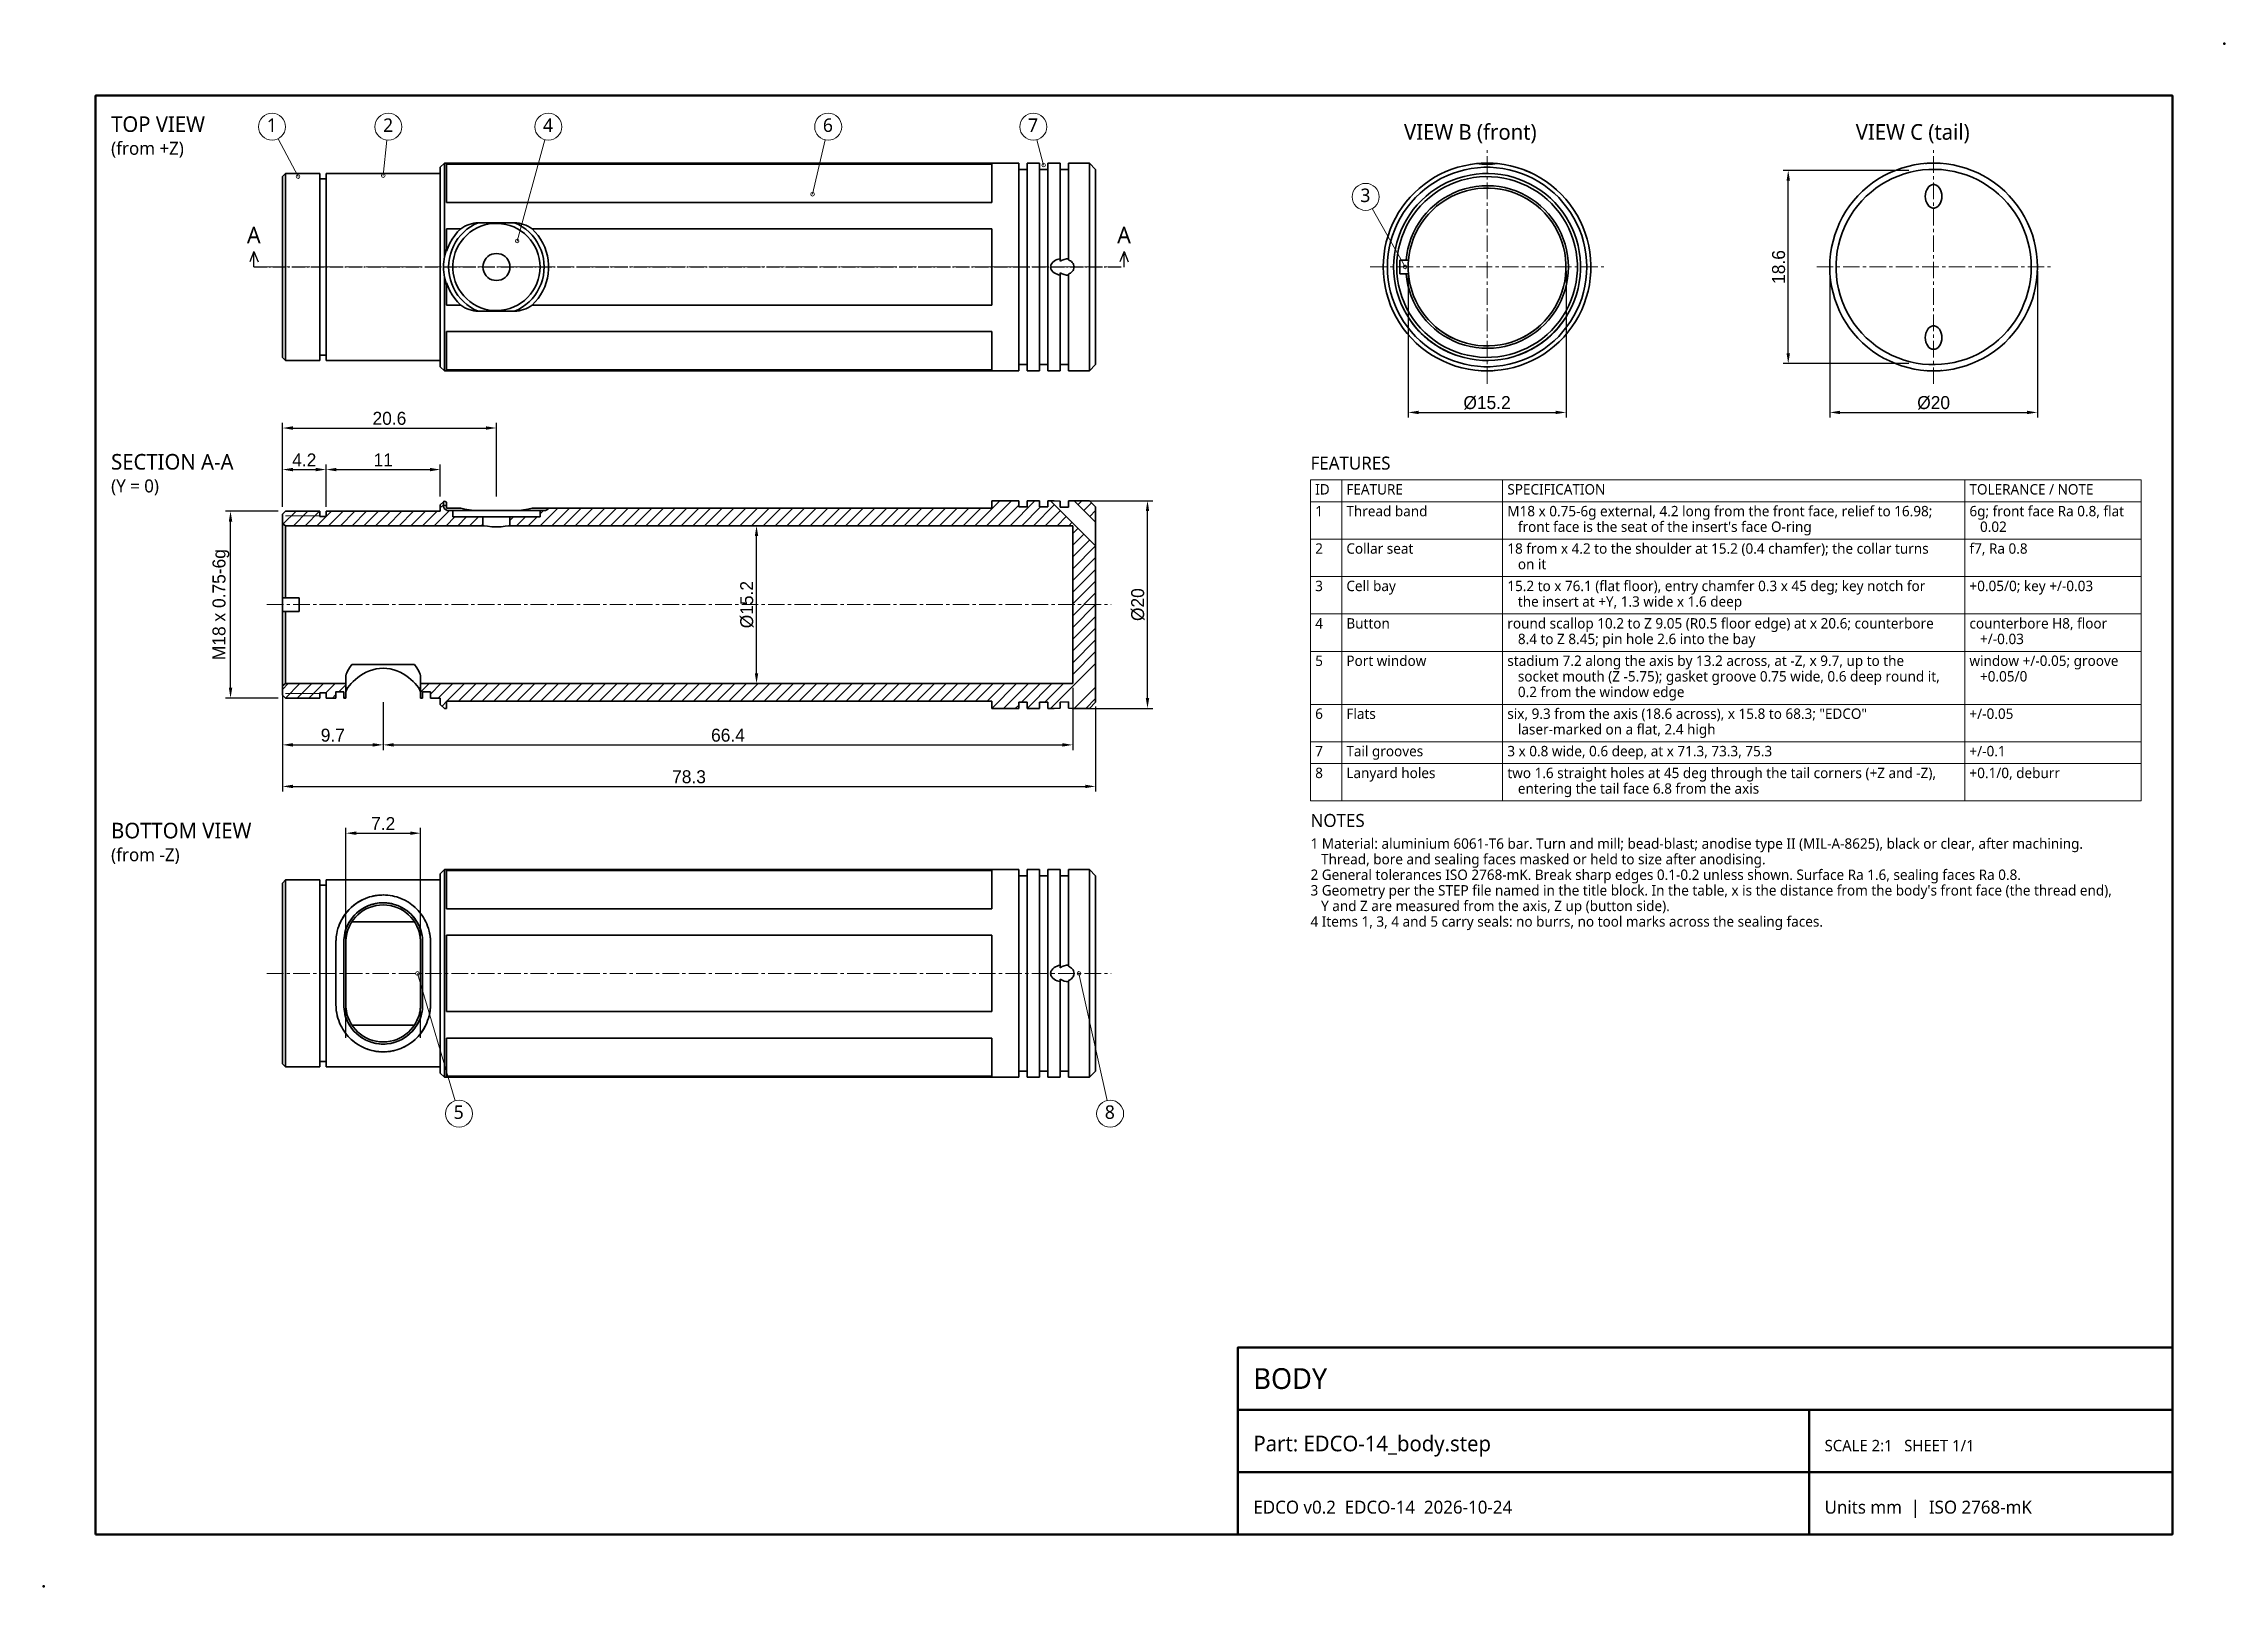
# Model space of a CAD drawing. Header units: millimetres. Extents: x 0 to 420, y 0 to 297.
import ezdxf

# ---------------------------------------------------------------- set-up
doc = ezdxf.new("R2010")
doc.units = ezdxf.units.MM
doc.linetypes.add('CENTER', pattern=[5.08, 3.175, -0.635, 0.635, -0.635])
doc.linetypes.add('DASHDOT', pattern=[3.556, 2.54, -0.508, 0, -0.508])
for name, color, linetype, lineweight in [('BORDER', 7, 'Continuous', 50), ('CENTER', 1, 'CENTER', 13), ('CUTLINE', 1, 'DASHDOT', 25), ('DIM', 5, 'Continuous', 13), ('HATCH', 8, 'Continuous', 9), ('TABLE', 7, 'Continuous', 18), ('TEXT', 7, 'Continuous', 18), ('VISIBLE', 7, 'Continuous', 35)]:
    doc.layers.add(name, color=color, linetype=linetype, lineweight=lineweight)
doc.styles.add('OpenSans', font='OpenSans-Regular.ttf')
doc.dimstyles.new('FK', dxfattribs={"dimtxt": 2.5, "dimasz": 2, "dimexe": 1, "dimexo": 0.8, "dimgap": 0.6, "dimtad": 1, "dimdec": 3, "dimlfac": 0.5, "dimdsep": 46, "dimcen": 2.5, "dimclrd": 5, "dimclre": 5, "dimclrt": 7, "dimazin": 3, "dimtfac": 1, "dimtmove": 0, "dimatfit": 3})

msp = doc.modelspace()

# ---------------------------------------------------------------- texts
at = {"layer": 'TEXT', "style": 'OpenSans'}
for s, height, p in [('TOP VIEW', 3, (13, 280)), ('1', 2.6, (42.9795, 280)), ('2', 2.6, (65.3795, 280)), ('4', 2.6, (96.1795, 280)), ('6', 2.6, (150.0795, 280)), ('7', 2.6, (189.5795, 280)), ('VIEW B (front)', 3, (262, 278.5)), ('VIEW C (tail)', 3, (349, 278.5)), ('(from +Z)', 2.5, (13, 275.6)), ('3', 2.6, (253.5968, 266.5)), ('A', 3.2, (39.1497, 258.536)), ('A', 3.2, (206.7497, 258.536)), ('SECTION A-A', 3, (13, 215)), ('FEATURES', 2.5, (244, 215)), ('(Y = 0)', 2.5, (13, 210.6)), ('ID', 2, (244.9, 210.2)), ('FEATURE', 2, (250.9, 210.2)), ('SPECIFICATION', 2, (281.9, 210.2)), ('TOLERANCE / NOTE', 2, (370.9, 210.2)), ('1', 2, (244.9, 206)), ('Thread band', 2, (250.9, 206)), ('M18 x 0.75-6g external, 4.2 long from the front face, relief to 16.98;', 2, (281.9, 206)), ('6g; front face Ra 0.8, flat', 2, (370.9, 206)), ("   front face is the seat of the insert's face O-ring", 2, (281.9, 203)), ('   0.02', 2, (370.9, 203)), ('2', 2, (244.9, 198.8)), ('Collar seat', 2, (250.9, 198.8)), ('18 from x 4.2 to the shoulder at 15.2 (0.4 chamfer); the collar turns', 2, (281.9, 198.8)), ('   on it', 2, (281.9, 195.8)), ('f7, Ra 0.8', 2, (370.9, 198.8)), ('3', 2, (244.9, 191.6)), ('Cell bay', 2, (250.9, 191.6)), ('15.2 to x 76.1 (flat floor), entry chamfer 0.3 x 45 deg; key notch for', 2, (281.9, 191.6)), ('+0.05/0; key +/-0.03', 2, (370.9, 191.6)), ('   the insert at +Y, 1.3 wide x 1.6 deep', 2, (281.9, 188.6)), ('4', 2, (244.9, 184.4)), ('Button', 2, (250.9, 184.4)), ('round scallop 10.2 to Z 9.05 (R0.5 floor edge) at x 20.6; counterbore', 2, (281.9, 184.4)), ('counterbore H8, floor', 2, (370.9, 184.4)), ('   8.4 to Z 8.45; pin hole 2.6 into the bay', 2, (281.9, 181.4)), ('   +/-0.03', 2, (370.9, 181.4)), ('5', 2, (244.9, 177.2)), ('Port window', 2, (250.9, 177.2)), ('stadium 7.2 along the axis by 13.2 across, at -Z, x 9.7, up to the', 2, (281.9, 177.2)), ('window +/-0.05; groove', 2, (370.9, 177.2)), ('   0.2 from the window edge', 2, (281.9, 171.2)), ('   socket mouth (Z -5.75); gasket groove 0.75 wide, 0.6 deep round it,', 2, (281.9, 174.2)), ('   +0.05/0', 2, (370.9, 174.2)), ('6', 2, (244.9, 167)), ('Flats', 2, (250.9, 167)), ('six, 9.3 from the axis (18.6 across), x 15.8 to 68.3; "EDCO"', 2, (281.9, 167)), ('+/-0.05', 2, (370.9, 167)), ('   laser-marked on a flat, 2.4 high', 2, (281.9, 164)), ('7', 2, (244.9, 159.8)), ('Tail grooves', 2, (250.9, 159.8)), ('3 x 0.8 wide, 0.6 deep, at x 71.3, 73.3, 75.3', 2, (281.9, 159.8)), ('+/-0.1', 2, (370.9, 159.8)), ('8', 2, (244.9, 155.6)), ('Lanyard holes', 2, (250.9, 155.6)), ('two 1.6 straight holes at 45 deg through the tail corners (+Z and -Z),', 2, (281.9, 155.6)), ('+0.1/0, deburr', 2, (370.9, 155.6)), ('   entering the tail face 6.8 from the axis', 2, (281.9, 152.6)), ('BOTTOM VIEW', 3, (13, 144)), ('NOTES', 2.5, (244, 146.2)), ('1 Material: aluminium 6061-T6 bar. Turn and mill; bead-blast; anodise type II (MIL-A-8625), black or clear, after machining.', 2, (244, 142)), ('(from -Z)', 2.5, (13, 139.6)), ('   Thread, bore and sealing faces masked or held to size after anodising.', 2, (244, 139)), ("3 Geometry per the STEP file named in the title block. In the table, x is the distance from the body's front face (the thread end),", 2, (244, 133)), ('2 General tolerances ISO 2768-mK. Break sharp edges 0.1-0.2 unless shown. Surface Ra 1.6, sealing faces Ra 0.8.', 2, (244, 136)), ('   Y and Z are measured from the axis, Z up (button side).', 2, (244, 130)), ('4 Items 1, 3, 4 and 5 carry seals: no burrs, no tool marks across the sealing faces.', 2, (244, 127)), ('5', 2.6, (78.9795, 90)), ('8', 2.6, (204.3795, 90)), ('BODY', 4, (233, 38)), ('Part: EDCO-14_body.step', 3, (233, 26)), ('SCALE 2:1   SHEET 1/1', 2.2, (343, 26)), ('EDCO v0.2  EDCO-14  2026-10-24', 2.5, (233, 14)), ('Units mm  |  ISO 2768-mK', 2.5, (343, 14))]:
    msp.add_text(s, height=height, dxfattribs=at).set_placement(p)

# ---------------------------------------------------------------- dimensions: what is measured, and where the dimension line sits
at = {"layer": 'DIM'}
msp.add_linear_dim(base=(336, 235.4), p1=(360, 235.4), p2=(360, 272.6), angle=90, dimstyle='FK', dxfattribs=at).render()
for base, p1, p2 in [((262.8, 226), (262.8, 254), (293.2, 254)), ((344, 226), (344, 254), (384, 254))]:
    msp.add_linear_dim(base=base, p1=p1, p2=p2, text='%%c<>', dimstyle='FK', dxfattribs=at).render()
for base, p1, p2 in [((46, 223), (46, 207), (87.2, 209)), ((46, 215), (46, 207), (54.4, 207)), ((54.4, 215), (54.4, 207), (76.4, 209)), ((46, 162), (46, 173.8), (65.4, 171)), ((65.4, 162), (65.4, 171), (198.2, 173.8)), ((46, 154), (46, 171), (202.6, 170.2)), ((58.2, 145), (58.2, 104.8), (72.6, 104.8))]:
    msp.add_linear_dim(base=base, p1=p1, p2=p2, dimstyle='FK', dxfattribs=at).render()
for base, p1, p2, text in [((36, 171), (46, 171), (46, 207), 'M18 x 0.75-6g'), ((212.6, 169), (199.6, 169), (199.6, 209), '%%c<>'), ((137.3, 173.8), (137.3, 173.8), (137.3, 204.2), '%%c<>')]:
    msp.add_linear_dim(base=base, p1=p1, p2=p2, angle=90, text=text, dimstyle='FK', dxfattribs=at).render()

# ---------------------------------------------------------------- linework, layer by layer
at = {"layer": 'BORDER'}
for p, q in [((230, 34), (410, 34)), ((340, 10), (340, 34)), ((230, 22), (410, 22))]:
    msp.add_line(p, q, dxfattribs=at)
for points in [[(10, 10), (410, 10), (410, 287), (10, 287)], [(230, 10), (410, 10), (410, 46), (230, 46)]]:
    msp.add_lwpolyline(points, close=True, dxfattribs=at)
for p in [(420, 297), (0, 0)]:
    msp.add_point(p, dxfattribs=at)
at = {"layer": 'CENTER'}
for p, q in [((278, 231.5), (278, 276.5)), ((364, 231.5), (364, 276.5)), ((43, 254), (205.6, 254)), ((255.5, 254), (300.5, 254)), ((341.5, 254), (386.5, 254)), ((43, 189), (205.6, 189)), ((43, 118), (205.6, 118))]:
    msp.add_line(p, q, dxfattribs=at)
at = {"layer": 'CUTLINE'}
for p, q in [((40.5, 257), (39.7, 255)), ((40.5, 254), (40.5, 257)), ((40.5, 257), (41.3, 255)), ((208.1, 257), (207.3, 255)), ((208.1, 254), (208.1, 257)), ((208.1, 257), (208.9, 255)), ((40.5, 254), (208.1, 254))]:
    msp.add_line(p, q, dxfattribs=at)
at = {"layer": 'DIM'}
for p, q in [((49, 271.4), (45.201, 278.694)), ((65.4, 271.6), (66.125, 278.4146)), ((91.2, 259), (96.5159, 278.4916)), ((148.1, 268), (150.5154, 278.4666)), ((192.6, 273.6), (191.2784, 278.4901)), ((262.2, 254), (255.8906, 265.2331)), ((72, 118), (79.2614, 93.4929)), ((199.4, 118), (204.836, 93.5381))]:
    msp.add_line(p, q, dxfattribs=at)
for centre, radius in [((44, 281), 2.6), ((66.4, 281), 2.6), ((97.2, 281), 2.6), ((151.1, 281), 2.6), ((190.6, 281), 2.6), ((192.6, 273.6), 0.35), ((49, 271.4), 0.35), ((65.4, 271.6), 0.35), ((254.6173, 267.5), 2.6), ((148.1, 268), 0.35), ((91.2, 259), 0.35), ((262.2, 254), 0.35), ((72, 118), 0.35), ((199.4, 118), 0.35), ((80, 91), 2.6), ((205.4, 91), 2.6)]:
    msp.add_circle(centre, radius, dxfattribs=at)
at = {"layer": 'HATCH'}
for p, q in [((46.1619, 204.5286), (48.6333, 207)), ((46.6, 206.0799), (53.2, 206.0799)), ((48.096, 204.2), (50.896, 207)), ((50.3588, 204.2), (53.1588, 207)), ((52.6215, 204.2), (55.4215, 207)), ((54.8843, 204.2), (57.6843, 207)), ((57.147, 204.2), (59.947, 207)), ((59.4098, 204.2), (62.2098, 207)), ((61.6725, 204.2), (64.4725, 207)), ((63.9352, 204.2), (66.7352, 207)), ((66.198, 204.2), (68.998, 207)), ((68.4607, 204.2), (71.2607, 207)), ((70.7235, 204.2), (73.5235, 207)), ((72.9862, 204.2), (75.7862, 207)), ((75.2489, 204.2), (78.1489, 207.1)), ((76.4, 207.6138), (77, 208.2138)), ((77.5117, 204.2), (79.2117, 205.9)), ((79.7744, 204.2), (81.4744, 205.9)), ((82.0372, 204.2), (83.7372, 205.9)), ((89.8, 205.1746), (90.5254, 205.9)), ((91.0881, 204.2), (92.7881, 205.9)), ((93.3509, 204.2), (95.0509, 205.9)), ((95.6, 206.4491), (96.2509, 207.1)), ((95.6136, 204.2), (99.0136, 207.6)), ((97.8764, 204.2), (101.2764, 207.6)), ((100.1391, 204.2), (103.5391, 207.6)), ((102.4018, 204.2), (105.8018, 207.6)), ((104.6646, 204.2), (108.0646, 207.6)), ((106.9273, 204.2), (110.3273, 207.6)), ((109.1901, 204.2), (112.5901, 207.6)), ((111.4528, 204.2), (114.8528, 207.6)), ((113.7156, 204.2), (117.1156, 207.6)), ((115.9783, 204.2), (119.3783, 207.6)), ((118.241, 204.2), (121.641, 207.6)), ((120.5038, 204.2), (123.9038, 207.6)), ((122.7665, 204.2), (126.1665, 207.6)), ((125.0293, 204.2), (128.4293, 207.6)), ((127.292, 204.2), (130.692, 207.6)), ((129.5547, 204.2), (132.9547, 207.6)), ((131.8175, 204.2), (135.2175, 207.6)), ((134.0802, 204.2), (137.4802, 207.6)), ((136.343, 204.2), (139.743, 207.6)), ((138.6057, 204.2), (142.0057, 207.6)), ((140.8685, 204.2), (144.2685, 207.6)), ((143.1312, 204.2), (146.5312, 207.6)), ((145.3939, 204.2), (148.7939, 207.6)), ((147.6567, 204.2), (151.0567, 207.6)), ((149.9194, 204.2), (153.3194, 207.6)), ((152.1822, 204.2), (155.5822, 207.6)), ((154.4449, 204.2), (157.8449, 207.6)), ((156.7076, 204.2), (160.1076, 207.6)), ((158.9704, 204.2), (162.3704, 207.6)), ((161.2331, 204.2), (164.6331, 207.6)), ((163.4959, 204.2), (166.8959, 207.6)), ((165.7586, 204.2), (169.1586, 207.6)), ((168.0214, 204.2), (171.4214, 207.6)), ((170.2841, 204.2), (173.6841, 207.6)), ((172.5468, 204.2), (175.9468, 207.6)), ((174.8096, 204.2), (178.2096, 207.6)), ((177.0723, 204.2), (180.4723, 207.6)), ((179.3351, 204.2), (184.1351, 209)), ((181.5978, 204.2), (186.3978, 209)), ((183.8605, 204.2), (187.8, 208.1395)), ((186.1233, 204.2), (190.9233, 209)), ((188.386, 204.2), (191.986, 207.8)), ((190.6488, 204.2), (194.693, 208.2442)), ((192.9115, 204.2), (195.8244, 207.1129)), ((195.1743, 204.2), (196.9558, 205.9815)), ((199.2185, 208.2442), (199.9743, 209)), ((200.3499, 207.1129), (201.8185, 208.5815)), ((201.4812, 205.9815), (202.6, 207.1003)), ((84.2999, 204.2), (84.6, 204.5001)), ((197.437, 204.2), (198.0871, 204.8501)), ((198.2, 202.7003), (199.2185, 203.7188)), ((198.2, 200.4375), (200.3499, 202.5874)), ((198.2, 198.1748), (201.4812, 201.456)), ((198.2, 195.912), (202.6, 200.312)), ((198.2, 193.6493), (202.6, 198.0493)), ((198.2, 191.3866), (202.6, 195.7866)), ((198.2, 189.1238), (202.6, 193.5238)), ((198.2, 186.8611), (202.6, 191.2611)), ((198.2, 184.5983), (202.6, 188.9983)), ((198.2, 182.3356), (202.6, 186.7356)), ((198.2, 180.0728), (202.6, 184.4728)), ((198.2, 177.8101), (202.6, 182.2101)), ((193.9154, 169), (202.6, 177.6846)), ((198.2, 175.5474), (202.6, 179.9474)), ((46, 172.6883), (47.1117, 173.8)), ((46.5872, 171.0128), (49.3744, 173.8)), ((48.8372, 171), (51.6372, 173.8)), ((51.0999, 171), (53.8999, 173.8)), ((54.3828, 172.0201), (56.1627, 173.8)), ((56.8254, 172.2), (58.2, 173.5746)), ((72.6, 172.1354), (74.2646, 173.8)), ((74.5, 171.7727), (76.5273, 173.8)), ((75.9901, 171), (78.7901, 173.8)), ((77.6528, 170.4), (81.0528, 173.8)), ((79.9156, 170.4), (83.3156, 173.8)), ((82.1783, 170.4), (85.5783, 173.8)), ((84.441, 170.4), (87.841, 173.8)), ((86.7038, 170.4), (90.1038, 173.8)), ((88.9665, 170.4), (92.3665, 173.8)), ((91.2293, 170.4), (94.6293, 173.8)), ((93.492, 170.4), (96.892, 173.8)), ((95.7547, 170.4), (99.1547, 173.8)), ((98.0175, 170.4), (101.4175, 173.8)), ((100.2802, 170.4), (103.6802, 173.8)), ((102.543, 170.4), (105.943, 173.8)), ((104.8057, 170.4), (108.2057, 173.8)), ((107.0685, 170.4), (110.4685, 173.8)), ((109.3312, 170.4), (112.7312, 173.8)), ((111.5939, 170.4), (114.9939, 173.8)), ((113.8567, 170.4), (117.2567, 173.8)), ((116.1194, 170.4), (119.5194, 173.8)), ((118.3822, 170.4), (121.7822, 173.8)), ((120.6449, 170.4), (124.0449, 173.8)), ((122.9076, 170.4), (126.3076, 173.8)), ((125.1704, 170.4), (128.5704, 173.8)), ((127.4331, 170.4), (130.8331, 173.8)), ((129.6959, 170.4), (133.0959, 173.8)), ((131.9586, 170.4), (135.3586, 173.8)), ((134.2214, 170.4), (137.6214, 173.8)), ((136.4841, 170.4), (139.8841, 173.8)), ((138.7468, 170.4), (142.1468, 173.8)), ((141.0096, 170.4), (144.4096, 173.8)), ((143.2723, 170.4), (146.6723, 173.8)), ((145.5351, 170.4), (148.9351, 173.8)), ((147.7978, 170.4), (151.1978, 173.8)), ((150.0605, 170.4), (153.4605, 173.8)), ((152.3233, 170.4), (155.7233, 173.8)), ((154.586, 170.4), (157.986, 173.8)), ((156.8488, 170.4), (160.2488, 173.8)), ((159.1115, 170.4), (162.5115, 173.8)), ((161.3743, 170.4), (164.7743, 173.8)), ((163.637, 170.4), (167.037, 173.8)), ((165.8997, 170.4), (169.2997, 173.8)), ((168.1625, 170.4), (171.5625, 173.8)), ((170.4252, 170.4), (173.8252, 173.8)), ((172.688, 170.4), (176.088, 173.8)), ((174.9507, 170.4), (178.3507, 173.8)), ((177.2134, 170.4), (180.6134, 173.8)), ((179.4762, 170.4), (182.8762, 173.8)), ((181.7389, 170.4), (185.1389, 173.8)), ((182.6017, 169), (187.4017, 173.8)), ((184.8644, 169), (189.6644, 173.8)), ((188.3272, 170.2), (191.9272, 173.8)), ((189.4, 169.0101), (194.1899, 173.8)), ((192.8526, 170.2), (196.4526, 173.8)), ((46.6, 171.9201), (53.2, 171.9201)), ((55.6254, 171), (56.3, 171.6746)), ((57.8881, 171), (58.2, 171.3119)), ((76.7264, 169.4736), (77.6, 170.3472)), ((187.1272, 169), (187.8, 169.6728)), ((191.6526, 169), (191.8, 169.1474)), ((200.7036, 169), (202.6, 170.8964))]:
    msp.add_line(p, q, dxfattribs=at)
at = {"layer": 'TABLE'}
for p, q in [((244, 213), (404, 213)), ((244, 213), (244, 151.2)), ((250, 213), (250, 151.2)), ((281, 213), (281, 151.2)), ((370, 213), (370, 151.2)), ((404, 213), (404, 151.2)), ((244, 208.8), (404, 208.8)), ((244, 201.6), (404, 201.6)), ((244, 194.4), (404, 194.4)), ((244, 187.2), (404, 187.2)), ((244, 180), (404, 180)), ((244, 169.8), (404, 169.8)), ((244, 162.6), (404, 162.6)), ((244, 158.4), (404, 158.4)), ((244, 151.2), (404, 151.2))]:
    msp.add_line(p, q, dxfattribs=at)
at = {"layer": 'VISIBLE'}
for points in [[(76.4, 273.2), (77.2, 274)], [(76.4, 273.2), (76.4, 272.7186), (76.4, 271.2986), (76.4, 269.0112), (76.4, 265.971), (76.4, 262.3306), (76.4, 258.2724), (76.4, 254), (76.4, 249.7276), (76.4, 245.6694), (76.4, 242.029), (76.4, 238.9888), (76.4, 236.7014), (76.4, 235.2814), (76.4, 234.8)], [(77.2, 274), (77.2, 273.8898), (77.2, 273.5605), (77.2, 273.0158), (77.2, 272.2615), (77.2, 271.306), (77.2, 270.1599), (77.2, 268.8358), (77.2, 267.3482), (77.2, 265.7135), (77.2, 263.9498), (77.2, 262.0765), (77.2, 260.1143), (77.2, 258.0846), (77.2, 256.01)], [(77.2, 274), (187.8, 274)], [(77.6, 273.7837), (77.6, 273.5974), (77.6, 273.3545), (77.6, 273.0557), (77.6, 272.7017), (77.6, 272.2938), (77.6, 271.8329), (77.6, 271.3205), (77.6, 270.758), (77.6, 270.1471), (77.6, 269.4896), (77.6, 268.7872), (77.6, 268.0421), (77.6, 267.2565), (77.6, 266.4325)], [(77.6, 273.7837), (182.6, 273.7837)], [(182.6, 273.7837), (182.6, 273.5974), (182.6, 273.3545), (182.6, 273.0557), (182.6, 272.7017), (182.6, 272.2938), (182.6, 271.8329), (182.6, 271.3205), (182.6, 270.758), (182.6, 270.1471), (182.6, 269.4896), (182.6, 268.7872), (182.6, 268.0421), (182.6, 267.2565), (182.6, 266.4325)], [(187.8, 274), (187.8, 273.4986), (187.8, 272.0194), (187.8, 269.6366), (187.8, 266.4698), (187.8, 262.6777), (187.8, 258.4504), (187.8, 254), (187.8, 249.5496), (187.8, 245.3223), (187.8, 241.5302), (187.8, 238.3634), (187.8, 235.9806), (187.8, 234.5014), (187.8, 234)], [(189.4, 274), (189.4, 273.4986), (189.4, 272.0194), (189.4, 269.6366), (189.4, 266.4698), (189.4, 262.6777), (189.4, 258.4504), (189.4, 254), (189.4, 249.5496), (189.4, 245.3223), (189.4, 241.5302), (189.4, 238.3634), (189.4, 235.9806), (189.4, 234.5014), (189.4, 234)], [(189.4, 274), (191.8, 274)], [(191.8, 274), (191.8, 273.4986), (191.8, 272.0194), (191.8, 269.6366), (191.8, 266.4698), (191.8, 262.6777), (191.8, 258.4504), (191.8, 254), (191.8, 249.5496), (191.8, 245.3223), (191.8, 241.5302), (191.8, 238.3634), (191.8, 235.9806), (191.8, 234.5014), (191.8, 234)], [(193.4, 274), (193.4, 273.4986), (193.4, 272.0194), (193.4, 269.6366), (193.4, 266.4698), (193.4, 262.6777), (193.4, 258.4504), (193.4, 254), (193.4, 249.5496), (193.4, 245.3223), (193.4, 241.5302), (193.4, 238.3634), (193.4, 235.9806), (193.4, 234.5014), (193.4, 234)], [(193.4, 274), (195.8, 274)], [(195.8, 274), (195.8, 273.8865), (195.8, 273.5472), (195.8, 272.986), (195.8, 272.2092), (195.8, 271.2257), (195.8, 270.0467), (195.8, 268.6855), (195.8, 267.1576), (195.8, 265.4803), (195.8, 263.6726), (195.8, 261.7552), (195.8, 259.7497), (195.8, 257.6789), (195.8, 255.5664)], [(197.4, 274), (197.4, 273.885), (197.4, 273.5414), (197.4, 272.9731), (197.4, 272.1867), (197.4, 271.1912), (197.4, 269.998), (197.4, 268.6208), (197.4, 267.0756), (197.4, 265.38), (197.4, 263.5536), (197.4, 261.6173), (197.4, 259.5935), (197.4, 257.5053), (197.4, 255.3769)], [(197.4, 274), (201.4, 274)], [(201.4, 274), (201.4, 273.4986), (201.4, 272.0194), (201.4, 269.6366), (201.4, 266.4698), (201.4, 262.6777), (201.4, 258.4504), (201.4, 254), (201.4, 249.5496), (201.4, 245.3223), (201.4, 241.5302), (201.4, 238.3634), (201.4, 235.9806), (201.4, 234.5014), (201.4, 234)], [(201.4, 274), (202.6, 272.8)], [(258, 254), (258.0375, 255.2243), (258.1499, 256.4441), (258.3367, 257.6547), (258.5974, 258.8515), (258.9307, 260.0302), (259.3357, 261.1863), (259.8106, 262.3154), (260.3537, 263.4133), (260.9631, 264.4759), (261.6363, 265.4992), (262.371, 266.4793), (263.1642, 267.4127), (264.0132, 268.2957), (264.9145, 269.1252), (265.865, 269.8978), (266.861, 270.6109), (267.8987, 271.2616), (268.9744, 271.8476), (270.0839, 272.3667), (271.2231, 272.8168), (272.3877, 273.1964), (273.5734, 273.504), (274.7757, 273.7384), (275.99, 273.8987)], [(280.01, 273.8987), (281.2622, 273.7322), (282.5014, 273.4868), (283.7227, 273.1638), (284.9212, 272.7643), (286.092, 272.2899), (287.2305, 271.7425), (288.3322, 271.1244), (289.3927, 270.4379), (290.4078, 269.6859), (291.3733, 268.8713), (292.2855, 267.9973), (293.1407, 267.0675), (293.9354, 266.0856), (294.6666, 265.0555), (295.3313, 263.9812), (295.9269, 262.8671), (296.4509, 261.7177), (296.9014, 260.5374), (297.2764, 259.3311), (297.5745, 258.1035), (297.7945, 256.8595), (297.9356, 255.6042), (297.9971, 254.3424), (297.9788, 253.0792), (297.8808, 251.8198), (297.7035, 250.569), (297.4476, 249.3319), (297.1141, 248.1135), (296.7043, 246.9185), (296.22, 245.7518), (295.6629, 244.618), (295.0353, 243.5216), (294.3398, 242.467), (293.5791, 241.4584), (292.7563, 240.4999), (291.8745, 239.5952), (290.9375, 238.748), (289.9488, 237.9617), (288.9124, 237.2393), (287.8325, 236.5839), (286.7133, 235.9978), (285.5595, 235.4837), (284.3754, 235.0434), (283.1659, 234.6787), (281.9358, 234.3911), (280.69, 234.1817), (279.4335, 234.0514), (278.1712, 234.0007), (276.9083, 234.0298), (275.6497, 234.1386), (274.4005, 234.3266), (273.1656, 234.5931), (271.9501, 234.937), (270.7586, 235.357), (269.5961, 235.8513), (268.4671, 236.4181), (267.3761, 237.055), (266.3276, 237.7595), (265.3255, 238.5288), (264.3741, 239.3598), (263.477, 240.2493), (262.6379, 241.1936), (261.86, 242.189), (261.1465, 243.2315), (260.5003, 244.317), (259.9239, 245.4411), (259.4196, 246.5993), (258.9895, 247.7871), (258.6352, 248.9997), (258.3581, 250.2322), (258.1594, 251.4797), (258.0399, 252.7374), (258, 254)], [(258.8, 254), (258.8394, 255.2301), (258.9576, 256.4552), (259.1541, 257.6702), (259.4279, 258.8702), (259.7781, 260.0501), (260.2032, 261.2051), (260.7014, 262.3306), (261.2707, 263.4218), (261.9087, 264.4743), (262.6129, 265.4837), (263.3802, 266.446), (264.2077, 267.3571), (265.0918, 268.2133), (266.029, 269.0112), (267.0154, 269.7473), (268.0469, 270.4187), (269.1193, 271.0227), (270.2282, 271.5567), (271.369, 272.0186), (272.5371, 272.4064), (273.7276, 272.7186), (274.9357, 272.9539), (276.1564, 273.1113), (277.3846, 273.1901), (278.6154, 273.1901), (279.8436, 273.1113), (281.0643, 272.9539), (282.2724, 272.7186), (283.4629, 272.4064), (284.631, 272.0186), (285.7718, 271.5567), (286.8807, 271.0227), (287.9531, 270.4187), (288.9846, 269.7473), (289.971, 269.0112), (290.9082, 268.2133), (291.7923, 267.3571), (292.6198, 266.446), (293.3871, 265.4837), (294.0913, 264.4743), (294.7293, 263.4218), (295.2986, 262.3306), (295.7968, 261.2051), (296.2219, 260.0501), (296.5721, 258.8702), (296.8459, 257.6702), (297.0424, 256.4552), (297.1606, 255.2301), (297.2, 254), (297.1606, 252.7699), (297.0424, 251.5448), (296.8459, 250.3298), (296.5721, 249.1298), (296.2219, 247.9499), (295.7968, 246.7949), (295.2986, 245.6694), (294.7293, 244.5782), (294.0913, 243.5257), (293.3871, 242.5163), (292.6198, 241.554), (291.7923, 240.6429), (290.9082, 239.7867), (289.971, 238.9888), (288.9846, 238.2527), (287.9531, 237.5813), (286.8807, 236.9773), (285.7718, 236.4433), (284.631, 235.9814), (283.4629, 235.5936), (282.2724, 235.2814), (281.0643, 235.0461), (279.8436, 234.8887), (278.6154, 234.8099), (277.3846, 234.8099), (276.1564, 234.8887), (274.9357, 235.0461), (273.7276, 235.2814), (272.5371, 235.5936), (271.369, 235.9814), (270.2282, 236.4433), (269.1193, 236.9773), (268.0469, 237.5813), (267.0154, 238.2527), (266.029, 238.9888), (265.0918, 239.7867), (264.2077, 240.6429), (263.3802, 241.554), (262.6129, 242.5163), (261.9087, 243.5257), (261.2707, 244.5782), (260.7014, 245.6694), (260.2032, 246.7949), (259.7781, 247.9499), (259.4279, 249.1298), (259.1541, 250.3298), (258.9576, 251.5448), (258.8394, 252.7699), (258.8, 254)], [(275.99, 273.8987), (276.9937, 273.9747), (278, 274), (279.0063, 273.9747), (280.01, 273.8987)], [(275.99, 273.8987), (276.9788, 273.825), (278, 273.8), (279.0212, 273.825), (280.01, 273.8987)], [(276.4336, 273.9386), (276.8816, 273.9687), (278.0008, 274), (279.1195, 273.9686), (279.5664, 273.9386)], [(276.9705, 273.9735), (276.6231, 273.9525)], [(277.2963, 273.9876), (277.227, 273.9851)], [(277.8885, 273.9997), (277.5081, 273.994)], [(278, 274), (278, 274)], [(278.3679, 273.9966), (278, 274)], [(278.6018, 273.9909), (278.3853, 273.9963)], [(278.7648, 273.9854), (278.6862, 273.9882)], [(279.1225, 273.9685), (278.9514, 273.9774)], [(279.368, 273.9532), (279.2638, 273.96)], [(384, 254), (383.9605, 255.2558), (383.8423, 256.5067), (383.6457, 257.7476), (383.3717, 258.9738), (383.0211, 260.1803), (382.5955, 261.3625), (382.0965, 262.5156), (381.5261, 263.6351), (380.8866, 264.7165), (380.1803, 265.7557), (379.4103, 266.7485), (378.5794, 267.6909), (377.6909, 268.5794), (376.7485, 269.4103), (375.7557, 270.1803), (374.7165, 270.8866), (373.6351, 271.5261), (372.5156, 272.0965), (371.3625, 272.5955), (370.1803, 273.0211), (368.9738, 273.3717), (367.7476, 273.6457), (366.5067, 273.8423), (365.2558, 273.9605), (364, 274), (362.7442, 273.9605), (361.4933, 273.8423), (360.2524, 273.6457), (359.0262, 273.3717), (357.8197, 273.0211), (356.6375, 272.5955), (355.4844, 272.0965), (354.3649, 271.5261), (353.2835, 270.8866), (352.2443, 270.1803), (351.2515, 269.4103), (350.3091, 268.5794), (349.4206, 267.6909), (348.5897, 266.7485), (347.8197, 265.7557), (347.1134, 264.7165), (346.4739, 263.6351), (345.9035, 262.5156), (345.4045, 261.3625), (344.9789, 260.1803), (344.6283, 258.9738), (344.3543, 257.7476), (344.1577, 256.5067), (344.0395, 255.2558), (344, 254), (344.0395, 252.7442), (344.1577, 251.4933), (344.3543, 250.2524), (344.6283, 249.0262), (344.9789, 247.8197), (345.4045, 246.6375), (345.9035, 245.4844), (346.4739, 244.3649), (347.1134, 243.2835), (347.8197, 242.2443), (348.5897, 241.2515), (349.4206, 240.3091), (350.3091, 239.4206), (351.2515, 238.5897), (352.2443, 237.8197), (353.2835, 237.1134), (354.3649, 236.4739), (355.4844, 235.9035), (356.6375, 235.4045), (357.8197, 234.9789), (359.0262, 234.6283), (360.2524, 234.3543), (361.4933, 234.1577), (362.7442, 234.0395), (364, 234), (365.2558, 234.0395), (366.5067, 234.1577), (367.7476, 234.3543), (368.9738, 234.6283), (370.1803, 234.9789), (371.3625, 235.4045), (372.5156, 235.9035), (373.6351, 236.4739), (374.7165, 237.1134), (375.7557, 237.8197), (376.7485, 238.5897), (377.6909, 239.4206), (378.5794, 240.3091), (379.4103, 241.2515), (380.1803, 242.2443), (380.8866, 243.2835), (381.5261, 244.3649), (382.0965, 245.4844), (382.5955, 246.6375), (383.0211, 247.8197), (383.3717, 249.0262), (383.6457, 250.2524), (383.8423, 251.4933), (383.9605, 252.7442), (384, 254)], [(362.6231, 273.9525), (362.4336, 273.9386)], [(362.6231, 273.9525), (363.1328, 273.9812), (364, 274)], [(363.3982, 273.9909), (362.7362, 273.96)], [(363.7641, 273.9986), (363.5095, 273.994)], [(363.8488, 273.9994), (363.8063, 273.9991)], [(364, 274), (363.8534, 273.9995)], [(364, 274), (364.8659, 273.9812), (365.3769, 273.9525)], [(364.1934, 273.9991), (364.021, 274)], [(364.5945, 273.9912), (364.373, 273.9965)], [(364.9753, 273.9762), (364.7037, 273.9876)], [(365.5664, 273.9386), (365.0295, 273.9735)], [(46, 271.4), (46.6, 272)], [(46, 271.4), (46, 270.9637), (46, 269.6769), (46, 267.6039), (46, 264.8487), (46, 261.5496), (46, 257.8719), (46, 254), (46, 250.1281), (46, 246.4504), (46, 243.1513), (46, 240.3961), (46, 238.3231), (46, 237.0363), (46, 236.6)], [(46.6, 272), (46.6, 271.5487), (46.6, 270.2174), (46.6, 268.073), (46.6, 265.2228), (46.6, 261.8099), (46.6, 258.0054), (46.6, 254), (46.6, 249.9946), (46.6, 246.1901), (46.6, 242.7772), (46.6, 239.927), (46.6, 237.7826), (46.6, 236.4513), (46.6, 236)], [(46.6, 272), (53.2, 272)], [(53.2, 272), (53.2, 271.5487), (53.2, 270.2174), (53.2, 268.073), (53.2, 265.2228), (53.2, 261.8099), (53.2, 258.0054), (53.2, 254), (53.2, 249.9946), (53.2, 246.1901), (53.2, 242.7772), (53.2, 239.927), (53.2, 237.7826), (53.2, 236.4513), (53.2, 236)], [(53.2, 270.9799), (54.4, 270.9799)], [(54.4, 272), (54.4, 271.5487), (54.4, 270.2174), (54.4, 268.073), (54.4, 265.2228), (54.4, 261.8099), (54.4, 258.0054), (54.4, 254), (54.4, 249.9946), (54.4, 246.1901), (54.4, 242.7772), (54.4, 239.927), (54.4, 237.7826), (54.4, 236.4513), (54.4, 236)], [(54.4, 272), (76.4, 272)], [(187.8, 272.8), (189.4, 272.8)], [(191.8, 272.8), (193.4, 272.8)], [(195.8, 272.8), (197.4, 272.8)], [(202.6, 272.8), (202.6, 272.3286), (202.6, 270.9382), (202.6, 268.6984), (202.6, 265.7216), (202.6, 262.157), (202.6, 258.1834), (202.6, 254), (202.6, 249.8166), (202.6, 245.843), (202.6, 242.2784), (202.6, 239.3016), (202.6, 237.0618), (202.6, 235.6714), (202.6, 235.2)], [(260, 254), (260.0394, 255.1896), (260.1572, 256.3741), (260.3532, 257.5481), (260.6262, 258.7066), (260.9753, 259.8446), (261.3988, 260.957), (261.8949, 262.039), (262.4614, 263.0858), (263.0958, 264.0929), (263.7955, 265.0558), (264.5572, 265.9704), (265.3777, 266.8327), (266.2535, 267.6389), (267.1805, 268.3854), (268.1549, 269.069), (269.1724, 269.6867), (270.2284, 270.2358), (271.3184, 270.714), (272.4377, 271.119), (273.5813, 271.4492), (274.7442, 271.7031), (275.9213, 271.8796), (277.1075, 271.9779), (278.2976, 271.9975), (279.4864, 271.9385), (280.6687, 271.8011), (281.8394, 271.5858), (282.9933, 271.2936), (284.1253, 270.9257), (285.2305, 270.4839), (286.3041, 269.97), (287.3415, 269.3863), (288.3379, 268.7352), (289.2892, 268.0198), (290.1911, 267.243), (291.0397, 266.4084), (291.8312, 265.5194), (292.5623, 264.5801), (293.2297, 263.5946), (293.8305, 262.5671), (294.3621, 261.5021), (294.8222, 260.4043), (295.2086, 259.2785), (295.5199, 258.1296), (295.7545, 256.9627), (295.9115, 255.7828), (295.9902, 254.5951), (295.9902, 253.4049), (295.9115, 252.2172), (295.7545, 251.0373), (295.5199, 249.8704), (295.2086, 248.7215), (294.8222, 247.5957), (294.3621, 246.4979), (293.8305, 245.4329), (293.2297, 244.4054), (292.5623, 243.4199), (291.8312, 242.4806), (291.0397, 241.5916), (290.1911, 240.757), (289.2892, 239.9802), (288.3379, 239.2648), (287.3415, 238.6137), (286.3041, 238.03), (285.2305, 237.5161), (284.1253, 237.0743), (282.9933, 236.7064), (281.8394, 236.4142), (280.6687, 236.1989), (279.4864, 236.0615), (278.2976, 236.0025), (277.1075, 236.0221), (275.9213, 236.1204), (274.7442, 236.2969), (273.5813, 236.5508), (272.4377, 236.881), (271.3184, 237.286), (270.2284, 237.7642), (269.1724, 238.3133), (268.1549, 238.931), (267.1805, 239.6146), (266.2535, 240.3611), (265.3777, 241.1673), (264.5572, 242.0296), (263.7955, 242.9442), (263.0958, 243.9071), (262.4614, 244.9142), (261.8949, 245.961), (261.3988, 247.043), (260.9753, 248.1554), (260.6262, 249.2934), (260.3532, 250.4519), (260.1572, 251.6259), (260.0394, 252.8104), (260, 254)], [(260.6, 254), (260.6397, 255.1747), (260.7586, 256.344), (260.9562, 257.5026), (261.2315, 258.6452), (261.5834, 259.7667), (262.0101, 260.8618), (262.5099, 261.9256), (263.0802, 262.9533), (263.7187, 263.9401), (264.4223, 264.8815), (265.1879, 265.7733), (266.012, 266.6114), (266.8907, 267.3919), (267.8201, 268.1114), (268.796, 268.7664), (269.8139, 269.3541), (270.8691, 269.8717), (271.9569, 270.3169), (273.0722, 270.6876), (274.21, 270.9822), (275.3652, 271.1993), (276.5323, 271.338), (277.7061, 271.3975), (278.8813, 271.3777), (280.0524, 271.2785), (281.2142, 271.1005), (282.3614, 270.8445), (283.4886, 270.5117), (284.5908, 270.1035), (285.6629, 269.6218), (286.7, 269.0688), (287.6974, 268.4471), (288.6506, 267.7595), (289.5552, 267.0091), (290.4071, 266.1993), (291.2024, 265.3339), (291.9374, 264.4167), (292.6089, 263.4521), (293.2136, 262.4443), (293.749, 261.3979), (294.2125, 260.3178), (294.602, 259.2089), (294.9158, 258.0762), (295.1524, 256.925), (295.3107, 255.7603), (295.3901, 254.5877), (295.3901, 253.4123), (295.3107, 252.2397), (295.1524, 251.075), (294.9158, 249.9238), (294.602, 248.7911), (294.2125, 247.6822), (293.749, 246.6021), (293.2136, 245.5557), (292.6089, 244.5479), (291.9374, 243.5833), (291.2024, 242.6661), (290.4071, 241.8007), (289.5552, 240.9909), (288.6506, 240.2405), (287.6974, 239.5529), (286.7, 238.9312), (285.6629, 238.3782), (284.5908, 237.8965), (283.4886, 237.4883), (282.3614, 237.1555), (281.2142, 236.8995), (280.0524, 236.7215), (278.8813, 236.6223), (277.7061, 236.6025), (276.5323, 236.662), (275.3652, 236.8007), (274.21, 237.0178), (273.0722, 237.3124), (271.9569, 237.6831), (270.8691, 238.1283), (269.8139, 238.6459), (268.796, 239.2336), (267.8201, 239.8886), (266.8907, 240.6081), (266.012, 241.3886), (265.1879, 242.2267), (264.4223, 243.1185), (263.7187, 244.0599), (263.0802, 245.0467), (262.5099, 246.0744), (262.0101, 247.1382), (261.5834, 248.2333), (261.2315, 249.3548), (260.9562, 250.4974), (260.7586, 251.656), (260.6397, 252.8253), (260.6, 254)], [(262.4041, 255.3), (262.5359, 256.4051), (262.7459, 257.498), (263.0331, 258.5732), (263.3959, 259.6252), (263.8326, 260.6489), (264.3409, 261.6389), (264.9183, 262.5903), (265.5619, 263.4982), (266.2684, 264.3581), (267.0341, 265.1657), (267.8554, 265.9167), (268.7279, 266.6076), (269.6473, 267.2346), (270.609, 267.7947), (271.608, 268.2851), (272.6393, 268.7033), (273.6978, 269.047), (274.778, 269.3147), (275.8745, 269.505), (276.9818, 269.6168), (278.0942, 269.6497), (279.2061, 269.6035), (280.3119, 269.4783), (281.4061, 269.2749), (282.483, 268.9942), (283.5372, 268.6377), (284.5635, 268.2071), (285.5565, 267.7048), (286.5114, 267.1331), (287.4232, 266.495), (288.2873, 265.7938), (289.0995, 265.0329), (289.8555, 264.2162), (290.5515, 263.3478), (291.1841, 262.4322), (291.75, 261.4739), (292.2464, 260.4779), (292.6707, 259.4491), (293.0209, 258.3927), (293.2951, 257.3141), (293.4919, 256.2188), (293.6104, 255.1122), (293.65, 254), (293.6104, 252.8878), (293.4919, 251.7812), (293.2951, 250.6859), (293.0209, 249.6073), (292.6707, 248.5509), (292.2464, 247.5221), (291.75, 246.5261), (291.1841, 245.5678), (290.5515, 244.6522), (289.8555, 243.7838), (289.0995, 242.9671), (288.2873, 242.2062), (287.4232, 241.505), (286.5114, 240.8669), (285.5565, 240.2952), (284.5635, 239.7929), (283.5372, 239.3623), (282.483, 239.0058), (281.4061, 238.7251), (280.3119, 238.5217), (279.2061, 238.3965), (278.0942, 238.3503), (276.9818, 238.3832), (275.8745, 238.495), (274.778, 238.6853), (273.6978, 238.953), (272.6393, 239.2967), (271.608, 239.7149), (270.609, 240.2053), (269.6473, 240.7654), (268.7279, 241.3924), (267.8554, 242.0833), (267.0341, 242.8343), (266.2684, 243.6419), (265.5619, 244.5018), (264.9183, 245.4097), (264.3409, 246.3611), (263.8326, 247.3511), (263.3959, 248.3748), (263.0331, 249.4268), (262.7459, 250.502), (262.5359, 251.5949), (262.4041, 252.7)], [(262.8557, 255.3), (262.9882, 256.3847), (263.1983, 257.457), (263.4849, 258.5114), (263.8466, 259.5426), (264.2813, 260.5451), (264.787, 261.5138), (265.361, 262.4436), (266.0002, 263.3298), (266.7015, 264.1678), (267.4612, 264.9533), (268.2754, 265.6821), (269.1398, 266.3506), (270.05, 266.9552), (271.0012, 267.4929), (271.9887, 267.9608), (273.0072, 268.3566), (274.0515, 268.6782), (275.1163, 268.9239), (276.1959, 269.0926), (277.2849, 269.1832), (278.3775, 269.1953), (279.4682, 269.1289), (280.5513, 268.9843), (281.6213, 268.7623), (282.6725, 268.464), (283.6995, 268.091), (284.6971, 267.6451), (285.6601, 267.1287), (286.5836, 266.5444), (287.4626, 265.8953), (288.2928, 265.1848), (289.0697, 264.4164), (289.7894, 263.5942), (290.4483, 262.7224), (291.0427, 261.8056), (291.5698, 260.8484), (292.0268, 259.8558), (292.4112, 258.8329), (292.7212, 257.7851), (292.9551, 256.7177), (293.1117, 255.6363), (293.1902, 254.5464), (293.1902, 253.4536), (293.1117, 252.3637), (292.9551, 251.2823), (292.7212, 250.2149), (292.4112, 249.1671), (292.0268, 248.1442), (291.5698, 247.1516), (291.0427, 246.1944), (290.4483, 245.2776), (289.7894, 244.4058), (289.0697, 243.5836), (288.2928, 242.8152), (287.4626, 242.1047), (286.5836, 241.4556), (285.6601, 240.8713), (284.6971, 240.3549), (283.6995, 239.909), (282.6725, 239.536), (281.6213, 239.2377), (280.5513, 239.0157), (279.4682, 238.8711), (278.3775, 238.8047), (277.2849, 238.8168), (276.1959, 238.9074), (275.1163, 239.0761), (274.0515, 239.3218), (273.0072, 239.6434), (271.9887, 240.0392), (271.0012, 240.5071), (270.05, 241.0448), (269.1398, 241.6494), (268.2754, 242.3179), (267.4612, 243.0467), (266.7015, 243.8322), (266.0002, 244.6702), (265.361, 245.5564), (264.787, 246.4862), (264.2813, 247.4549), (263.8466, 248.4574), (263.4849, 249.4886), (263.1983, 250.543), (262.9882, 251.6153), (262.8557, 252.7)], [(278.0027, 269.2), (278, 269.2)], [(278.466, 269.1929), (278.4607, 269.193)], [(280.6, 268.976), (280.571, 268.981), (280.4839, 268.9957), (280.1315, 269.0498), (279.5296, 269.1228), (278.687, 269.1845)], [(285.3512, 272.6), (286.1926, 272.245), (286.4204, 272.141), (286.4843, 272.1112), (286.5082, 272.1)], [(285.3512, 272.6), (286.1926, 272.245), (286.4204, 272.141), (286.4843, 272.1112), (286.5082, 272.1)], [(382.8, 254), (382.7606, 255.2169), (382.6425, 256.4287), (382.4461, 257.6304), (382.1725, 258.8168), (381.8226, 259.983), (381.3979, 261.1241), (380.9003, 262.2353), (380.3318, 263.312), (379.6948, 264.3496), (378.9919, 265.3438), (378.2262, 266.2905), (377.4008, 267.1855), (376.5192, 268.0253), (375.5851, 268.8063), (374.6024, 269.5251), (373.5752, 270.1788), (372.5079, 270.7647), (371.4049, 271.2803), (370.2708, 271.7234), (369.1104, 272.0921), (367.9286, 272.3849), (366.7303, 272.6007), (365.5206, 272.7384), (364.3044, 272.7975), (363.087, 272.7778), (361.8735, 272.6793), (360.6688, 272.5025), (359.4781, 272.2481), (358.3064, 271.9171), (357.1586, 271.511), (356.0395, 271.0314), (354.9537, 270.4804), (353.9059, 269.8603), (352.9004, 269.1737), (351.9415, 268.4234), (351.0332, 267.6126), (350.1792, 266.7447), (349.3833, 265.8233), (348.6486, 264.8524), (347.9783, 263.8359), (347.3752, 262.7782), (346.8419, 261.6837), (346.3805, 260.557), (345.993, 259.4027), (345.6811, 258.2258), (345.446, 257.0311), (345.2887, 255.8238), (345.2099, 254.6088), (345.2099, 253.3912), (345.2887, 252.1762), (345.446, 250.9689), (345.6811, 249.7742), (345.993, 248.5973), (346.3805, 247.443), (346.8419, 246.3163), (347.3752, 245.2218), (347.9783, 244.1641), (348.6486, 243.1476), (349.3833, 242.1767), (350.1792, 241.2553), (351.0332, 240.3874), (351.9415, 239.5766), (352.9004, 238.8263), (353.9059, 238.1397), (354.9537, 237.5196), (356.0395, 236.9686), (357.1586, 236.489), (358.3064, 236.0829), (359.4781, 235.7519), (360.6688, 235.4975), (361.8735, 235.3207), (363.087, 235.2222), (364.3044, 235.2025), (365.5206, 235.2616), (366.7303, 235.3993), (367.9286, 235.6151), (369.1104, 235.9079), (370.2708, 236.2766), (371.4049, 236.7197), (372.5079, 237.2353), (373.5752, 237.8212), (374.6024, 238.4749), (375.5851, 239.1937), (376.5192, 239.9747), (377.4008, 240.8145), (378.2262, 241.7095), (378.9919, 242.6562), (379.6948, 243.6504), (380.3318, 244.688), (380.9003, 245.7647), (381.3979, 246.8759), (381.8226, 248.017), (382.1725, 249.1832), (382.4461, 250.3696), (382.6425, 251.5713), (382.7606, 252.7831), (382.8, 254)], [(356.6488, 272.6), (355.8074, 272.245), (355.5796, 272.141), (355.5157, 272.1112), (355.4918, 272.1)], [(356.6488, 272.6), (355.8074, 272.245), (355.5796, 272.141), (355.5157, 272.1112), (355.4918, 272.1)], [(364, 269.8627), (363.8432, 269.8518), (363.6879, 269.8193), (363.5355, 269.7653), (363.3877, 269.6905), (363.1111, 269.4814), (362.8686, 269.2), (362.6696, 268.8571), (362.5218, 268.4659), (362.4307, 268.0414), (362.4, 267.6)], [(365.6, 267.6), (365.5693, 268.0414), (365.4782, 268.4659), (365.3304, 268.8571), (365.1314, 269.2), (364.8889, 269.4814), (364.6123, 269.6905), (364.4645, 269.7653), (364.3121, 269.8193), (364.1568, 269.8518), (364, 269.8627)], [(77.6, 266.4325), (182.6, 266.4325)], [(362.4, 267.6), (362.4307, 267.1586), (362.5218, 266.7341), (362.6696, 266.3429), (362.8686, 266), (363.1111, 265.7186), (363.3877, 265.5095), (363.5355, 265.4347), (363.6879, 265.3807), (363.8432, 265.3482), (364, 265.3373), (364.1568, 265.3482), (364.3121, 265.3807), (364.4645, 265.4347), (364.6123, 265.5095), (364.8889, 265.7186), (365.1314, 266), (365.3304, 266.3429), (365.4782, 266.7341), (365.5693, 267.1586), (365.6, 267.6)], [(77.6, 261.3512), (80.3236, 261.3512)], [(77.6, 261.3512), (77.6, 261.0805), (77.6, 260.8083), (77.6, 260.5347), (77.6, 260.2596), (77.6, 259.9833), (77.6, 259.7057), (77.6, 259.4269), (77.6, 259.147), (77.6, 258.866), (77.6, 258.584), (77.6, 258.301), (77.6, 258.017), (77.6, 257.7323), (77.6, 257.4467)], [(77.6, 257.0274), (77.8938, 257.8365), (78.2556, 258.6176), (78.6829, 259.365), (79.1724, 260.0731), (79.7206, 260.7368), (80.3236, 261.3512)], [(83.7, 262.5082), (82.9429, 262.1558), (82.2208, 261.7361), (81.5397, 261.2527), (80.9054, 260.7095), (80.3228, 260.111), (79.797, 259.4622), (79.3322, 258.7683), (78.9322, 258.0352), (78.6003, 257.2688), (78.3393, 256.4755), (78.1513, 255.6617), (78.0379, 254.8343), (78, 254), (78.0379, 253.1657), (78.1513, 252.3383), (78.3393, 251.5245), (78.6003, 250.7312), (78.9322, 249.9648), (79.3322, 249.2317), (79.797, 248.5378), (80.3228, 247.889), (80.9054, 247.2905), (81.5397, 246.7473), (82.2208, 246.2639), (82.9429, 245.8442), (83.7, 245.4918)], [(95.6, 254), (95.5608, 254.8107), (95.4435, 255.6139), (95.2493, 256.4019), (94.9799, 257.1676), (94.6378, 257.9037), (94.2263, 258.6033), (93.7493, 259.26), (93.211, 259.8675), (92.6167, 260.4203), (91.9717, 260.9131), (91.2823, 261.3413), (90.5547, 261.7011), (89.7957, 261.9889), (89.0126, 262.2021), (88.2125, 262.3388), (87.403, 262.3975), (86.5915, 262.3779), (85.7858, 262.2801), (84.9933, 262.105), (84.2213, 261.8541), (83.4772, 261.53), (82.7678, 261.1355), (82.0998, 260.6745), (81.4795, 260.1511), (80.9125, 259.5702), (80.4043, 258.9374), (79.9595, 258.2585), (79.5823, 257.5398), (79.2762, 256.788), (79.0441, 256.0103), (78.8881, 255.2137), (78.8098, 254.4058), (78.8098, 253.5942), (78.8881, 252.7863), (79.0441, 251.9897), (79.2762, 251.212), (79.5823, 250.4602), (79.9595, 249.7415), (80.4043, 249.0626), (80.9125, 248.4298), (81.4795, 247.8489), (82.0998, 247.3255), (82.7678, 246.8645), (83.4772, 246.47), (84.2213, 246.1459), (84.9933, 245.895), (85.7858, 245.7199), (86.5915, 245.6221), (87.403, 245.6025), (88.2125, 245.6612), (89.0126, 245.7979), (89.7957, 246.0111), (90.5547, 246.2989), (91.2823, 246.6587), (91.9717, 247.0869), (92.6167, 247.5797), (93.211, 248.1325), (93.7493, 248.74), (94.2263, 249.3967), (94.6378, 250.0963), (94.9799, 250.8324), (95.2493, 251.5981), (95.4435, 252.3861), (95.5608, 253.1893), (95.6, 254)], [(80.3236, 261.3512), (80.7197, 261.6113), (81.1279, 261.8375), (81.5461, 262.0311), (81.9719, 262.1926), (82.4031, 262.3226), (82.8375, 262.4204), (83.2717, 262.4843), (83.7, 262.5082)], [(83.7, 262.5082), (90.7, 262.5082)], [(90.7, 245.4918), (91.4571, 245.8442), (92.1792, 246.2639), (92.8603, 246.7473), (93.4946, 247.2905), (94.0772, 247.889), (94.603, 248.5378), (95.0678, 249.2317), (95.4678, 249.9648), (95.7997, 250.7312), (96.0607, 251.5245), (96.2487, 252.3383), (96.3621, 253.1657), (96.4, 254), (96.3621, 254.8343), (96.2487, 255.6617), (96.0607, 256.4755), (95.7997, 257.2688), (95.4678, 258.0352), (95.0678, 258.7683), (94.603, 259.4622), (94.0772, 260.111), (93.4946, 260.7095), (92.8603, 261.2527), (92.1792, 261.7361), (91.4571, 262.1558), (90.7, 262.5082)], [(94.0764, 261.3512), (93.6803, 261.6113), (93.2721, 261.8375), (92.8539, 262.0311), (92.4281, 262.1926), (91.9969, 262.3226), (91.5625, 262.4204), (91.1283, 262.4843), (90.7, 262.5082)], [(94.0764, 246.6488), (94.6837, 247.268), (95.2354, 247.9372), (95.7274, 248.6513), (96.1562, 249.4052), (96.5184, 250.1932), (96.8115, 251.0094), (97.0333, 251.8479), (97.182, 252.7023), (97.2567, 253.5664), (97.2567, 254.4336), (97.182, 255.2977), (97.0333, 256.1521), (96.8115, 256.9906), (96.5184, 257.8068), (96.1562, 258.5948), (95.7274, 259.3487), (95.2354, 260.0628), (94.6837, 260.732), (94.0764, 261.3512)], [(94.0764, 261.3512), (182.6, 261.3512)], [(182.6, 261.3512), (182.6, 260.3409), (182.6, 259.3124), (182.6, 258.2684), (182.6, 257.2122), (182.6, 256.1466), (182.6, 255.0749), (182.6, 254), (182.6, 252.9251), (182.6, 251.8534), (182.6, 250.7878), (182.6, 249.7316), (182.6, 248.6876), (182.6, 247.6591), (182.6, 246.6488)], [(77.6, 257.4467), (77.3763, 256.745), (77.2, 256.01)], [(77.6, 257.4467), (77.3737, 256.7357), (77.2, 256.01)], [(77.6, 257.4467), (77.6, 257.4176), (77.6, 257.333), (77.6, 257.2), (77.6, 257.0274)], [(89.8, 254), (89.7605, 254.4515), (89.6432, 254.8893), (89.4517, 255.3), (89.1917, 255.6712), (88.8712, 255.9917), (88.5, 256.2517), (88.0893, 256.4432), (87.6515, 256.5605), (87.2, 256.6), (86.7485, 256.5605), (86.3107, 256.4432), (85.9, 256.2517), (85.5288, 255.9917), (85.2083, 255.6712), (84.9483, 255.3), (84.7568, 254.8893), (84.6395, 254.4515), (84.6, 254), (84.6395, 253.5485), (84.7568, 253.1107), (84.9483, 252.7), (85.2083, 252.3288), (85.5288, 252.0083), (85.9, 251.7483), (86.3107, 251.5568), (86.7485, 251.4395), (87.2, 251.4), (87.6515, 251.4395), (88.0893, 251.5568), (88.5, 251.7483), (88.8712, 252.0083), (89.1917, 252.3288), (89.4517, 252.7), (89.6432, 253.1107), (89.7605, 253.5485), (89.8, 254)], [(77.2, 256.01), (77.1141, 255.5214), (77.0512, 255.0212), (77.0129, 254.5127), (77, 254), (77.0129, 253.4872), (77.0513, 252.9788), (77.1141, 252.4786), (77.2, 251.99)], [(89.7949, 254.163), (89.7948, 254.1637)], [(195.8, 255.5664), (195.4895, 255.5052), (195.1866, 255.4123), (194.8926, 255.2847), (194.6131, 255.1184), (194.3587, 254.9091), (194.1447, 254.6526), (194.0594, 254.5051), (193.9934, 254.345), (193.9516, 254.1749), (193.9373, 253.9992), (193.9518, 253.8235), (193.994, 253.6534), (194.0601, 253.4934), (194.1458, 253.3458), (194.3606, 253.089), (194.6148, 252.8805), (194.8926, 252.7153), (195.1852, 252.5882), (195.4892, 252.4948), (195.8, 252.4336)], [(197.4, 255.5993), (196.9816, 255.5631), (196.5712, 255.4721), (196.1732, 255.3226), (195.8, 255.1078)], [(195.8, 255.1078), (195.8, 255.1406), (195.8, 255.1733), (195.8, 255.2061), (195.8, 255.2389), (195.8, 255.2717), (195.8, 255.3044), (195.8, 255.3372), (195.8, 255.3699), (195.8, 255.4027), (195.8, 255.4354), (195.8, 255.4682), (195.8, 255.5009), (195.8, 255.5336), (195.8, 255.5664)], [(195.8, 255.1078), (195.8, 255.1563), (195.8, 255.2027), (195.8, 255.2468), (195.8, 255.2887), (195.8, 255.3282), (195.8, 255.3652), (195.8, 255.3997), (195.8, 255.4317), (195.8, 255.461), (195.8, 255.4876), (195.8, 255.5115), (195.8, 255.5327), (195.8, 255.5509), (195.8, 255.5664)], [(195.8, 252.4336), (195.8, 252.4491), (195.8, 252.4673), (195.8, 252.4885), (195.8, 252.5124), (195.8, 252.539), (195.8, 252.5683), (195.8, 252.6003), (195.8, 252.6348), (195.8, 252.6718), (195.8, 252.7113), (195.8, 252.7532), (195.8, 252.7973), (195.8, 252.8437), (195.8, 252.8922)], [(195.8, 252.8922), (196.1732, 252.6774), (196.5712, 252.5279), (196.9817, 252.4369), (197.4, 252.4007)], [(195.8, 252.4336), (195.8, 252.4664), (195.8, 252.4991), (195.8, 252.5318), (195.8, 252.5646), (195.8, 252.5973), (195.8, 252.6301), (195.8, 252.6628), (195.8, 252.6956), (195.8, 252.7283), (195.8, 252.7611), (195.8, 252.7939), (195.8, 252.8266), (195.8, 252.8594), (195.8, 252.8922)], [(195.8, 252.4336), (195.8, 250.3211), (195.8, 248.2503), (195.8, 246.2448), (195.8, 244.3274), (195.8, 242.5197), (195.8, 240.8424), (195.8, 239.3145), (195.8, 237.9533), (195.8, 236.7743), (195.8, 235.7908), (195.8, 235.014), (195.8, 234.4528), (195.8, 234.1135), (195.8, 234)], [(198.4627, 254), (198.4383, 254.2414), (198.368, 254.4711), (198.2595, 254.6804), (198.1215, 254.8659), (197.9615, 255.027), (197.7852, 255.1648), (197.597, 255.2809), (197.4, 255.3769)], [(197.4, 252.6231), (197.5966, 252.7189), (197.7845, 252.8347), (197.9605, 252.9722), (198.1204, 253.1328), (198.2585, 253.318), (198.3677, 253.5282), (198.4382, 253.758), (198.4627, 254)], [(197.4, 252.6231), (197.4, 250.4947), (197.4, 248.4065), (197.4, 246.3827), (197.4, 244.4464), (197.4, 242.62), (197.4, 240.9244), (197.4, 239.3792), (197.4, 238.002), (197.4, 236.8088), (197.4, 235.8133), (197.4, 235.0269), (197.4, 234.4586), (197.4, 234.115), (197.4, 234)], [(262.4041, 255.3), (261.2, 255.3)], [(261.2, 255.3), (261.2, 252.7)], [(262.4041, 252.7), (261.2, 252.7)], [(262.4041, 255.3), (262.4368, 255.3), (262.4694, 255.3), (262.502, 255.3), (262.5345, 255.3), (262.5669, 255.3), (262.5992, 255.3), (262.6315, 255.3), (262.6638, 255.3), (262.6959, 255.3), (262.728, 255.3), (262.76, 255.3), (262.792, 255.3), (262.8239, 255.3), (262.8557, 255.3)], [(262.4041, 252.7), (262.4368, 252.7), (262.4694, 252.7), (262.502, 252.7), (262.5345, 252.7), (262.5669, 252.7), (262.5992, 252.7), (262.6315, 252.7), (262.6638, 252.7), (262.6959, 252.7), (262.728, 252.7), (262.76, 252.7), (262.792, 252.7), (262.8239, 252.7), (262.8557, 252.7)], [(262.8, 254), (262.8139, 254.6506), (262.8557, 255.3)], [(262.8557, 252.7), (262.8139, 253.3494), (262.8, 254)], [(77.2, 251.99), (77.3763, 251.255), (77.6, 250.5533)], [(77.2, 251.99), (77.2, 249.9154), (77.2, 247.8857), (77.2, 245.9235), (77.2, 244.0502), (77.2, 242.2865), (77.2, 240.6518), (77.2, 239.1642), (77.2, 237.8401), (77.2, 236.694), (77.2, 235.7385), (77.2, 234.9842), (77.2, 234.4395), (77.2, 234.1102), (77.2, 234)], [(77.2, 251.99), (77.3737, 251.2643), (77.6, 250.5533)], [(80.3236, 246.6488), (79.7206, 247.2632), (79.1724, 247.9269), (78.6829, 248.635), (78.2556, 249.3824), (77.8938, 250.1635), (77.6, 250.9726)], [(77.6, 250.9726), (77.6, 250.8), (77.6, 250.667), (77.6, 250.5824), (77.6, 250.5533)], [(77.6, 250.5533), (77.6, 250.2677), (77.6, 249.983), (77.6, 249.699), (77.6, 249.416), (77.6, 249.134), (77.6, 248.853), (77.6, 248.5731), (77.6, 248.2943), (77.6, 248.0167), (77.6, 247.7404), (77.6, 247.4653), (77.6, 247.1917), (77.6, 246.9195), (77.6, 246.6488)], [(77.6, 246.6488), (80.3236, 246.6488)], [(80.3236, 246.6488), (80.7197, 246.3887), (81.1279, 246.1625), (81.5461, 245.9689), (81.9719, 245.8074), (82.4031, 245.6774), (82.8375, 245.5796), (83.2717, 245.5157), (83.7, 245.4918)], [(83.7, 245.4918), (90.7, 245.4918)], [(94.0764, 246.6488), (93.6803, 246.3887), (93.2721, 246.1625), (92.8539, 245.9689), (92.4281, 245.8074), (91.9969, 245.6774), (91.5625, 245.5796), (91.1283, 245.5157), (90.7, 245.4918)], [(94.0764, 246.6488), (182.6, 246.6488)], [(272, 237.0294), (270.8963, 237.461), (269.8618, 237.9448), (268.9086, 238.4647), (268.0378, 239.0082), (267.2458, 239.5658), (266.5277, 240.1296), (265.879, 240.6928), (265.2953, 241.2489), (264.7732, 241.7914), (264.3107, 242.3123), (263.564, 243.2482), (263.0756, 243.937), (262.9447, 244.134), (262.9112, 244.1852), (262.9, 244.2026)], [(262.9, 244.2026), (262.9055, 244.194), (262.9221, 244.1686), (262.9876, 244.0688), (263.2388, 243.6991), (263.6313, 243.1584), (264.1483, 242.5052)], [(293.1, 244.2026), (293.0892, 244.1859), (293.0571, 244.1367), (292.9313, 243.9473), (292.4612, 243.2821), (291.7418, 242.3741), (291.2964, 241.8672), (290.794, 241.3385), (290.2329, 240.7956), (289.61, 240.2448), (288.9216, 239.692), (288.1632, 239.1437), (287.3303, 238.607), (286.4192, 238.0903), (285.4284, 237.6043), (284.3671, 237.1637)], [(291.5157, 242.1119), (292.1689, 242.8986), (292.666, 243.564), (292.9869, 244.0304), (293.0714, 244.1586), (293.0928, 244.1915), (293.1, 244.2026)], [(77.6, 241.5675), (77.6, 240.7435), (77.6, 239.9579), (77.6, 239.2128), (77.6, 238.5104), (77.6, 237.8529), (77.6, 237.242), (77.6, 236.6795), (77.6, 236.1671), (77.6, 235.7062), (77.6, 235.2983), (77.6, 234.9443), (77.6, 234.6455), (77.6, 234.4026), (77.6, 234.2163)], [(77.6, 241.5675), (182.6, 241.5675)], [(182.6, 241.5675), (182.6, 240.7435), (182.6, 239.9579), (182.6, 239.2128), (182.6, 238.5104), (182.6, 237.8529), (182.6, 237.242), (182.6, 236.6795), (182.6, 236.1671), (182.6, 235.7062), (182.6, 235.2983), (182.6, 234.9443), (182.6, 234.6455), (182.6, 234.4026), (182.6, 234.2163)], [(264.51, 242.0828), (264.5611, 242.0252)], [(266.5136, 240.1414), (265.8409, 240.7276), (265.2876, 241.2566), (264.5622, 242.0239)], [(264.5657, 242.02), (264.822, 241.7386)], [(264.8008, 241.7615), (264.8, 241.7624)], [(265.0822, 241.4649), (264.8177, 241.7433)], [(264.8245, 241.736), (264.84, 241.7193)], [(264.848, 241.7108), (265.0047, 241.5452)], [(264.8576, 241.7006), (265.0188, 241.5305)], [(265.0977, 241.4489), (265.199, 241.3455)], [(265.1358, 241.4099), (265.2635, 241.2807)], [(265.3516, 241.193), (265.1492, 241.3961)], [(265.3179, 241.2264), (265.714, 240.845)], [(265.3835, 241.1616), (265.5397, 241.01)], [(265.5604, 240.9901), (265.5876, 240.9642)], [(265.7588, 240.8033), (265.577, 240.9743)], [(265.948, 240.6303), (266.3306, 240.2951)], [(266.5571, 240.1054), (266.1929, 240.4135)], [(266.6119, 240.0604), (266.8424, 239.8753)], [(266.7337, 239.9618), (266.6902, 239.9968)], [(268.0175, 239.0217), (267.3358, 239.4992), (266.7338, 239.9618)], [(272, 240.0343), (271.4153, 240.3003), (270.8536, 240.5848), (270.3181, 240.884), (269.8111, 241.1945), (269.3325, 241.5134), (268.8817, 241.8387), (268.0602, 242.5004)], [(268.709, 241.9702), (269.426, 241.4491), (270.2144, 240.9453), (271.0753, 240.469), (272, 240.0343)], [(287.9398, 242.5004), (287.1183, 241.8387), (286.6675, 241.5134), (286.1889, 241.1944), (285.6819, 240.884), (285.1464, 240.5848), (284.5847, 240.3003), (284, 240.0343)], [(284, 240.0343), (284.5847, 240.3003), (285.1464, 240.5848), (285.6819, 240.884), (286.1889, 241.1945), (286.6675, 241.5134), (287.1183, 241.8387), (287.9398, 242.5004)], [(288.1604, 239.1418), (288.6521, 239.4903)], [(288.4465, 239.3415), (289.0534, 239.7936), (289.5966, 240.2334), (290.0782, 240.6539), (290.4984, 241.0467), (291.1499, 241.7085), (291.5242, 242.1216)], [(288.475, 239.3619), (289.2072, 239.9146)], [(289.0329, 239.7777), (289.3211, 240.006)], [(289.4369, 240.1005), (289.6872, 240.3102)], [(290.2576, 240.8185), (290.4903, 241.0388)], [(290.6744, 241.2187), (290.7964, 241.341)], [(290.8226, 241.3675), (290.8648, 241.4105)], [(290.8539, 241.3993), (291.0019, 241.5521)], [(290.9193, 241.4664), (291.192, 241.7538)], [(291.0316, 241.5832), (291.0322, 241.5838)], [(291.1994, 241.7617), (291.2, 241.7624)], [(364, 242.6627), (363.8432, 242.6518), (363.6879, 242.6193), (363.5355, 242.5653), (363.3877, 242.4905), (363.1111, 242.2814), (362.8686, 242), (362.6696, 241.6571), (362.5218, 241.2659), (362.4307, 240.8414), (362.4, 240.4)], [(362.4, 240.4), (362.4307, 239.9586), (362.5218, 239.5341), (362.6696, 239.1429), (362.8686, 238.8), (363.1111, 238.5186), (363.3877, 238.3095), (363.5355, 238.2347), (363.6879, 238.1807), (363.8432, 238.1482), (364, 238.1373), (364.1568, 238.1482), (364.3121, 238.1807), (364.4645, 238.2347), (364.6123, 238.3095), (364.8889, 238.5186), (365.1314, 238.8), (365.3304, 239.1429), (365.4782, 239.5341), (365.5693, 239.9586), (365.6, 240.4)], [(365.6, 240.4), (365.5693, 240.8414), (365.4782, 241.2659), (365.3304, 241.6571), (365.1314, 242), (364.8889, 242.2814), (364.6123, 242.4905), (364.4645, 242.5653), (364.3121, 242.6193), (364.1568, 242.6518), (364, 242.6627)], [(46, 236.6), (46.6, 236)], [(46.6, 236), (53.2, 236)], [(53.2, 237.0201), (54.4, 237.0201)], [(54.4, 236), (76.4, 236)], [(267.7805, 239.1824), (268.0193, 239.0205)], [(270.6651, 237.5623), (269.5904, 238.0853), (268.6227, 238.6355)], [(268.6797, 238.6009), (268.7197, 238.5768)], [(269.0115, 238.4049), (269.0214, 238.3992)], [(269.0215, 238.3992), (269.0315, 238.3934)], [(269.0316, 238.3934), (269.2756, 238.2557)], [(269.8155, 237.9684), (269.1906, 238.3031)], [(269.8541, 237.9487), (269.8219, 237.9651)], [(272, 237.0294), (270.8934, 237.4623), (269.867, 237.9421)], [(270.8378, 237.4863), (271.1394, 237.3587)], [(272, 237.0294), (271.4686, 237.2268)], [(285.9036, 237.828), (284.9821, 237.4093), (284, 237.0294)], [(284, 237.0294), (284.2073, 237.1042)], [(284.2098, 237.1051), (285.0444, 237.4357), (285.8395, 237.7969)], [(285.3349, 237.5623), (286.3164, 238.0364)], [(285.8484, 237.8012), (285.921, 237.8365)], [(286.1394, 237.9454), (286.1781, 237.9651)], [(286.1813, 237.9667), (286.1946, 237.9735)], [(286.1845, 237.9683), (287.0263, 238.4267)], [(287.2044, 238.5313), (286.5139, 238.1408)], [(286.6289, 238.2031), (286.6837, 238.2331)], [(286.6841, 238.2334), (286.7382, 238.2633)], [(287.0269, 238.4271), (287.3544, 238.6216)], [(287.0511, 238.4412), (287.1421, 238.4945)], [(287.4184, 238.6607), (287.4726, 238.6942)], [(288.2819, 239.2256), (287.5161, 238.7211)], [(287.7827, 238.8904), (288.149, 239.134)], [(287.9825, 239.0217), (288.2132, 239.1781)], [(76.4, 234.8), (77.2, 234)], [(77.2, 234), (187.8, 234)], [(77.6, 234.2163), (182.6, 234.2163)], [(187.8, 235.2), (189.4, 235.2)], [(189.4, 234), (191.8, 234)], [(191.8, 235.2), (193.4, 235.2)], [(193.4, 234), (195.8, 234)], [(195.8, 235.2), (197.4, 235.2)], [(197.4, 234), (201.4, 234)], [(202.6, 235.2), (201.4, 234)], [(278, 234), (276.8806, 234.0314), (276.4336, 234.0614)], [(276.6398, 234.0463), (277.0761, 234.0214)], [(279.5664, 234.0614), (279.1186, 234.0313), (278, 234)], [(278.2429, 234.0015), (278.5306, 234.007)], [(278.632, 234.01), (278.6461, 234.0104)], [(278.7904, 234.0156), (278.8381, 234.0176)], [(279.0026, 234.0251), (279.3769, 234.0475)], [(362.4336, 234.0614), (363.6702, 234.0027)], [(365.3769, 234.0475), (364.866, 234.0188), (364, 234), (363.134, 234.0188), (362.6231, 234.0475)], [(363.7929, 234.0011), (363.9984, 234)], [(364, 234), (364.2184, 234.0012)], [(364, 234), (364, 234)], [(364.2961, 234.0022), (364.4953, 234.0061)], [(364.4955, 234.0061), (364.714, 234.0127)], [(364.8392, 234.0176), (365.3602, 234.0463)], [(365.3769, 234.0475), (365.5664, 234.0614)], [(46, 206.4), (46.6, 207)], [(46, 206.4), (46, 204.65)], [(46.6, 207), (53.2, 207)], [(53.2, 205.9799), (53.2, 207)], [(53.2, 207), (53.2, 206.9947), (53.2, 206.979), (53.2, 206.9527), (53.2, 206.916), (53.2, 206.8688), (53.2, 206.8112), (53.2, 206.7431), (53.2, 206.6648), (53.2, 206.5761), (53.2, 206.4771), (53.2, 206.3679), (53.2, 206.2486), (53.2, 206.1193), (53.2, 205.9799)], [(53.2, 205.9799), (54.4, 205.9799)], [(54.4, 207), (76.4, 207)], [(54.4, 207), (54.4, 205.9799)], [(54.4, 205.9799), (54.4, 206.1193), (54.4, 206.2486), (54.4, 206.3679), (54.4, 206.4771), (54.4, 206.5761), (54.4, 206.6648), (54.4, 206.7431), (54.4, 206.8112), (54.4, 206.8688), (54.4, 206.916), (54.4, 206.9527), (54.4, 206.979), (54.4, 206.9947), (54.4, 207)], [(76.4, 208.2), (77, 208.8)], [(76.4, 208.2), (76.4, 207)], [(76.4, 207), (76.4, 207.1638), (76.4, 207.3159), (76.4, 207.4562), (76.4, 207.5846), (76.4, 207.701), (76.4, 207.8054), (76.4, 207.8976), (76.4, 207.9777), (76.4, 208.0455), (76.4, 208.1011), (76.4, 208.1443), (76.4, 208.1753), (76.4, 208.1938), (76.4, 208.2)], [(77.2, 208.8987), (77.0512, 208.825), (77.0129, 208.8063), (77, 208.8)], [(77, 208.1), (77, 208.8)], [(78, 207.1), (77.7412, 207.1341), (77.5, 207.234), (77.2929, 207.3929), (77.134, 207.6), (77.0341, 207.8412), (77, 208.1)], [(77.6, 208.1), (77.5181, 208.1), (77.442, 208.1), (77.3718, 208.1), (77.3076, 208.1), (77.2494, 208.1), (77.1972, 208.1), (77.1511, 208.1), (77.1111, 208.1), (77.0772, 208.1), (77.0494, 208.1), (77.0278, 208.1), (77.0124, 208.1), (77.0031, 208.1), (77, 208.1)], [(77.6, 208.7008), (77.2, 208.8987)], [(77.6, 208.1), (77.6, 208.7008)], [(77.6, 207.6), (77.6, 207.6392), (77.6, 207.6779), (77.6, 207.7161), (77.6, 207.7537), (77.6, 207.7908), (77.6, 207.8274), (77.6, 207.8633), (77.6, 207.8988), (77.6, 207.9337), (77.6, 207.9681), (77.6, 208.0019), (77.6, 208.0351), (77.6, 208.0678), (77.6, 208.1)], [(77.6, 208.1), (77.6, 207.8275), (77.6, 207.6)], [(77.6, 207.6), (77.7174, 207.6), (77.8476, 207.6), (77.9903, 207.6), (78.1454, 207.6), (78.3127, 207.6), (78.4919, 207.6), (78.6829, 207.6), (78.8852, 207.6), (79.0988, 207.6), (79.3232, 207.6), (79.5582, 207.6), (79.8035, 207.6), (80.0588, 207.6), (80.3236, 207.6)], [(78.8, 207.1), (78, 207.1)], [(78.8, 205.9), (78.8, 207.1)], [(95.6, 207.1), (95.3894, 207.1), (94.7681, 207.1), (93.7674, 207.1), (92.4373, 207.1), (90.8446, 207.1), (89.0692, 207.1), (87.2, 207.1), (85.3308, 207.1), (83.5554, 207.1), (81.9627, 207.1), (80.6326, 207.1), (79.6319, 207.1), (79.0106, 207.1), (78.8, 207.1)], [(84.6, 205.9), (78.8, 205.9)], [(80.3236, 207.6), (81.1279, 207.4003), (81.9719, 207.245), (82.8375, 207.141), (83.7, 207.1)], [(84.6, 204.2), (84.6, 205.9)], [(89.8, 205.9), (89.7348, 205.9), (89.5425, 205.9), (89.2328, 205.9), (88.8211, 205.9), (88.3281, 205.9), (87.7786, 205.9), (87.2, 205.9), (86.6214, 205.9), (86.0719, 205.9), (85.5789, 205.9), (85.1672, 205.9), (84.8575, 205.9), (84.6652, 205.9), (84.6, 205.9)], [(95.6, 205.9), (89.8, 205.9)], [(89.8, 204.2), (89.8, 205.9)], [(94.0764, 207.6), (93.2721, 207.4003), (92.4281, 207.245), (91.5625, 207.141), (90.7, 207.1)], [(97.266, 207.6), (97.2488, 207.6), (97.1972, 207.6), (97.1115, 207.6), (96.9919, 207.6), (96.8387, 207.6), (96.6527, 207.6), (96.4343, 207.6), (96.1843, 207.6), (95.9036, 207.6), (95.5931, 207.6), (95.254, 207.6), (94.8873, 207.6), (94.4943, 207.6), (94.0764, 207.6)], [(96.4, 207.1), (95.6, 207.1)], [(95.6, 205.9), (95.6, 207.1)], [(97.266, 207.6), (97.1071, 207.3929), (96.9, 207.234), (96.6588, 207.1341), (96.4, 207.1)], [(182.6, 207.6), (97.266, 207.6)], [(182.6, 209), (187.8, 209)], [(182.6, 207.6), (182.6, 209)], [(187.8, 207.8), (187.8, 209)], [(187.8, 207.8), (187.8, 207.9639), (187.8, 208.116), (187.8, 208.2563), (187.8, 208.3847), (187.8, 208.5011), (187.8, 208.6055), (187.8, 208.6977), (187.8, 208.7778), (187.8, 208.8456), (187.8, 208.9011), (187.8, 208.9444), (187.8, 208.9753), (187.8, 208.9938), (187.8, 209)], [(187.8, 207.8), (189.4, 207.8)], [(189.4, 209), (191.8, 209)], [(189.4, 209), (189.4, 207.8)], [(189.4, 209), (189.4, 208.9938), (189.4, 208.9753), (189.4, 208.9444), (189.4, 208.9011), (189.4, 208.8456), (189.4, 208.7778), (189.4, 208.6977), (189.4, 208.6055), (189.4, 208.5011), (189.4, 208.3847), (189.4, 208.2563), (189.4, 208.116), (189.4, 207.9639), (189.4, 207.8)], [(191.8, 207.8), (191.8, 209)], [(191.8, 209), (191.8, 208.9938), (191.8, 208.9753), (191.8, 208.9444), (191.8, 208.9011), (191.8, 208.8456), (191.8, 208.7778), (191.8, 208.6977), (191.8, 208.6055), (191.8, 208.5011), (191.8, 208.3847), (191.8, 208.2563), (191.8, 208.116), (191.8, 207.9639), (191.8, 207.8)], [(191.8, 207.8), (193.4, 207.8)], [(193.4, 209), (193.9373, 209)], [(193.4, 209), (193.4, 207.8)], [(193.4, 209), (193.4, 208.9938), (193.4, 208.9753), (193.4, 208.9444), (193.4, 208.9011), (193.4, 208.8456), (193.4, 208.7778), (193.4, 208.6977), (193.4, 208.6055), (193.4, 208.5011), (193.4, 208.3847), (193.4, 208.2563), (193.4, 208.116), (193.4, 207.9639), (193.4, 207.8)], [(202.6, 200.3373), (193.9373, 209)], [(195.8, 208.9386), (194.6134, 208.9687), (194.145, 208.9893), (193.9937, 208.997), (193.9517, 208.9992), (193.9373, 209)], [(195.8, 207.7673), (195.8, 207.836), (195.8, 207.9076), (195.8, 207.9819), (195.8, 208.0589), (195.8, 208.1383), (195.8, 208.22), (195.8, 208.3039), (195.8, 208.3898), (195.8, 208.4776), (195.8, 208.567), (195.8, 208.658), (195.8, 208.7504), (195.8, 208.844), (195.8, 208.9386)], [(195.8, 208.9386), (195.8, 208.904), (195.8, 208.8618), (195.8, 208.812), (195.8, 208.7545), (195.8, 208.6895), (195.8, 208.6169), (195.8, 208.5367), (195.8, 208.449), (195.8, 208.3539), (195.8, 208.2513), (195.8, 208.1413), (195.8, 208.0239), (195.8, 207.8993), (195.8, 207.7673)], [(197.4, 207.7319), (195.8, 207.7673)], [(198.4627, 209), (198.4383, 208.9985), (198.368, 208.9944), (198.1215, 208.9812), (197.4, 208.9525)], [(197.4, 207.7319), (197.4, 207.8231), (197.4, 207.9143), (197.4, 208.0053), (197.4, 208.096), (197.4, 208.1862), (197.4, 208.2757), (197.4, 208.3645), (197.4, 208.4524), (197.4, 208.5392), (197.4, 208.6249), (197.4, 208.7091), (197.4, 208.7919), (197.4, 208.8731), (197.4, 208.9525)], [(197.4, 208.9525), (197.4, 208.9199), (197.4, 208.8787), (197.4, 208.829), (197.4, 208.7709), (197.4, 208.7044), (197.4, 208.6294), (197.4, 208.5461), (197.4, 208.4544), (197.4, 208.3545), (197.4, 208.2463), (197.4, 208.1298), (197.4, 208.0053), (197.4, 207.8726), (197.4, 207.7319)], [(202.6, 204.8627), (198.4627, 209)], [(198.4627, 209), (201.4, 209)], [(202.6, 207.8), (201.4, 209)], [(202.6, 204.8627), (202.6, 207.8)], [(46, 190.3), (46, 191.9468), (46, 193.5603), (46, 195.1224), (46, 196.6154), (46, 198.0225), (46, 199.3278), (46, 200.5167), (46, 201.5756), (46, 202.4927), (46, 203.2575), (46, 203.8615), (46, 204.2979), (46, 204.5617), (46, 204.65)], [(46.6, 204.2), (46, 204.65)], [(46.6, 204.2), (84.6, 204.2)], [(46.6, 190.3), (46.6, 191.8962), (46.6, 193.4599), (46.6, 194.9734), (46.6, 196.4198), (46.6, 197.7828), (46.6, 199.047), (46.6, 200.1982), (46.6, 201.2236), (46.6, 202.1115), (46.6, 202.852), (46.6, 203.4367), (46.6, 203.8592), (46.6, 204.1146), (46.6, 204.2)], [(89.8, 204.2), (89.7834, 204.1972), (89.7349, 204.189), (89.5511, 204.1594), (88.9208, 204.0745), (88.1014, 204.0031), (87.2019, 203.976), (86.302, 204.0029), (85.4819, 204.0742), (84.8517, 204.159), (84.6651, 204.189), (84.6164, 204.1972), (84.6, 204.2)], [(89.8, 204.2), (198.2, 204.2)], [(198.2, 173.8), (198.2, 204.2)], [(202.6, 200.3373), (202.6, 200.394), (202.6, 200.5613), (202.6, 200.8309), (202.6, 201.1892), (202.6, 201.6182), (202.6, 202.0965), (202.6, 202.6), (202.6, 203.1035), (202.6, 203.5818), (202.6, 204.0108), (202.6, 204.3691), (202.6, 204.6387), (202.6, 204.806), (202.6, 204.8627)], [(202.6, 200.3373), (202.6, 200.7159), (202.6, 201.0869), (202.6, 201.4501), (202.6, 201.8051), (202.6, 202.1519), (202.6, 202.4901), (202.6, 202.8195), (202.6, 203.1399), (202.6, 203.4512), (202.6, 203.7531), (202.6, 204.0453), (202.6, 204.3278), (202.6, 204.6004), (202.6, 204.8627)], [(202.6, 177.6627), (202.6, 200.3373)], [(46, 190.3), (46, 187.7)], [(46, 190.3), (46.0434, 190.3), (46.0868, 190.3), (46.1301, 190.3), (46.1732, 190.3), (46.2163, 190.3), (46.2593, 190.3), (46.3022, 190.3), (46.345, 190.3), (46.3877, 190.3), (46.4304, 190.3), (46.4729, 190.3), (46.5154, 190.3), (46.5577, 190.3), (46.6, 190.3)], [(46.6, 190.3), (49.2, 190.3)], [(49.2, 190.3), (49.2, 190.1146), (49.2, 189.9291), (49.2, 189.7435), (49.2, 189.5577), (49.2, 189.3718), (49.2, 189.1859), (49.2, 189), (49.2, 188.8141), (49.2, 188.6282), (49.2, 188.4423), (49.2, 188.2565), (49.2, 188.0709), (49.2, 187.8854), (49.2, 187.7)], [(46, 173.35), (46, 173.4383), (46, 173.7021), (46, 174.1385), (46, 174.7425), (46, 175.5073), (46, 176.4244), (46, 177.4833), (46, 178.6722), (46, 179.9775), (46, 181.3846), (46, 182.8776), (46, 184.4397), (46, 186.0532), (46, 187.7)], [(46, 187.7), (46.0434, 187.7), (46.0868, 187.7), (46.1301, 187.7), (46.1732, 187.7), (46.2163, 187.7), (46.2593, 187.7), (46.3022, 187.7), (46.345, 187.7), (46.3877, 187.7), (46.4304, 187.7), (46.4729, 187.7), (46.5154, 187.7), (46.5577, 187.7), (46.6, 187.7)], [(46.6, 173.8), (46.6, 173.8854), (46.6, 174.1408), (46.6, 174.5633), (46.6, 175.148), (46.6, 175.8885), (46.6, 176.7764), (46.6, 177.8018), (46.6, 178.953), (46.6, 180.2172), (46.6, 181.5802), (46.6, 183.0266), (46.6, 184.5401), (46.6, 186.1038), (46.6, 187.7)], [(46.6, 187.7), (49.2, 187.7)], [(58.2, 175.0343), (58.2238, 175.3003), (58.2919, 175.5848), (58.3992, 175.884), (58.5408, 176.1945), (58.9103, 176.8387), (59.3736, 177.5004)], [(58.2, 172.0294), (58.2126, 172.1857), (58.2493, 172.3506), (58.3891, 172.7015), (58.6068, 173.0727), (58.8902, 173.4558), (59.2298, 173.8441), (59.6181, 174.2317), (60.0492, 174.6132), (60.5194, 174.9836), (61.0259, 175.3375), (61.5667, 175.6689), (62.1402, 175.9712), (62.7449, 176.2368), (63.3783, 176.4572), (64.0365, 176.6233), (64.7133, 176.727), (65.4, 176.7624), (66.0868, 176.727), (66.7636, 176.6233), (67.4217, 176.4571), (68.0551, 176.2368), (68.6598, 175.9712), (69.2333, 175.6689), (69.7741, 175.3375), (70.2806, 174.9836), (70.7508, 174.6132), (71.1819, 174.2317), (71.5701, 173.8441), (71.9098, 173.4558), (72.1932, 173.0727), (72.4109, 172.7016), (72.5507, 172.3506), (72.5874, 172.1857), (72.6, 172.0294)], [(59.3736, 177.5004), (71.4264, 177.5004)], [(71.4264, 177.5004), (71.8897, 176.8387), (72.2592, 176.1944), (72.4008, 175.884), (72.5081, 175.5848), (72.5762, 175.3003), (72.6, 175.0343)], [(202.6, 177.6627), (193.9373, 169)], [(202.6, 173.1373), (202.6, 173.3996), (202.6, 173.6722), (202.6, 173.9547), (202.6, 174.2469), (202.6, 174.5488), (202.6, 174.86), (202.6, 175.1805), (202.6, 175.5099), (202.6, 175.8481), (202.6, 176.1949), (202.6, 176.5499), (202.6, 176.9131), (202.6, 177.2841), (202.6, 177.6627)], [(202.6, 173.1373), (202.6, 173.194), (202.6, 173.3613), (202.6, 173.6309), (202.6, 173.9892), (202.6, 174.4182), (202.6, 174.8965), (202.6, 175.4), (202.6, 175.9035), (202.6, 176.3818), (202.6, 176.8108), (202.6, 177.1691), (202.6, 177.4387), (202.6, 177.606), (202.6, 177.6627)], [(46.6, 173.8), (46, 173.35)], [(46, 173.35), (46, 171.6)], [(46.6, 173.8), (58.2, 173.8)], [(58.2, 173.8), (58.2, 173.8064), (58.2, 173.8255), (58.2, 173.8574), (58.2, 173.902), (58.2, 173.9593), (58.2, 174.0293), (58.2, 174.1118), (58.2, 174.2068), (58.2, 174.3142), (58.2, 174.434), (58.2, 174.566), (58.2, 174.7102), (58.2, 174.8663), (58.2, 175.0343)], [(58.2, 173.8), (58.2, 171)], [(72.6, 173.8), (72.6, 173.8064), (72.6, 173.8255), (72.6, 173.8574), (72.6, 173.902), (72.6, 173.9593), (72.6, 174.0293), (72.6, 174.1118), (72.6, 174.2068), (72.6, 174.3142), (72.6, 174.434), (72.6, 174.566), (72.6, 174.7102), (72.6, 174.8663), (72.6, 175.0343)], [(72.6, 171), (72.6, 173.8)], [(72.6, 173.8), (198.2, 173.8)], [(202.6, 173.1373), (198.4627, 169)], [(202.6, 170.2), (202.6, 173.1373)], [(46, 171.6), (46.6, 171)], [(46.6, 171), (53.2, 171)], [(53.2, 172.0201), (53.2, 171.8807), (53.2, 171.7514), (53.2, 171.6321), (53.2, 171.5229), (53.2, 171.4239), (53.2, 171.3352), (53.2, 171.2569), (53.2, 171.1888), (53.2, 171.1312), (53.2, 171.084), (53.2, 171.0473), (53.2, 171.021), (53.2, 171.0053), (53.2, 171)], [(53.2, 171), (53.2, 172.0201)], [(53.2, 172.0201), (54.4, 172.0201)], [(54.4, 171), (54.4, 171.0053), (54.4, 171.021), (54.4, 171.0473), (54.4, 171.084), (54.4, 171.1312), (54.4, 171.1888), (54.4, 171.2569), (54.4, 171.3352), (54.4, 171.4239), (54.4, 171.5229), (54.4, 171.6321), (54.4, 171.7514), (54.4, 171.8807), (54.4, 172.0201)], [(54.4, 172.0201), (54.4, 171)], [(54.4, 171), (56.3, 171)], [(56.3, 172.0294), (56.3117, 172.2)], [(56.3, 172.0294), (56.3, 172.2)], [(56.3, 172.2), (56.3, 171)], [(57.8, 172.2), (56.3, 172.2)], [(57.8, 172.0294), (57.8, 172.2)], [(57.8, 172.2), (57.8, 171)], [(57.8, 171), (58.2, 171)], [(72.6, 171), (73, 171)], [(74.5, 172.2), (73, 172.2)], [(73, 172.0294), (73, 172.2)], [(73, 171), (73, 172.2)], [(74.4883, 172.2), (74.5, 172.0294)], [(74.5, 172.0294), (74.5, 172.2)], [(74.5, 171), (74.5, 172.2)], [(74.5, 171), (76.4, 171)], [(76.4, 171), (76.4, 169.8)], [(76.4, 169.8), (76.4, 169.8062), (76.4, 169.8247), (76.4, 169.8557), (76.4, 169.8989), (76.4, 169.9545), (76.4, 170.0223), (76.4, 170.1024), (76.4, 170.1946), (76.4, 170.299), (76.4, 170.4154), (76.4, 170.5438), (76.4, 170.6841), (76.4, 170.8362), (76.4, 171)], [(76.4, 169.8), (77.2, 169)], [(77.2, 169), (77.6, 169)], [(77.6, 169), (77.6, 170.4)], [(77.6, 170.4), (182.6, 170.4)], [(182.6, 169), (182.6, 170.4)], [(182.6, 169), (187.8, 169)], [(187.8, 169), (187.8, 170.2)], [(187.8, 170.2), (189.4, 170.2)], [(187.8, 169), (187.8, 169.0062), (187.8, 169.0247), (187.8, 169.0556), (187.8, 169.0989), (187.8, 169.1544), (187.8, 169.2222), (187.8, 169.3023), (187.8, 169.3945), (187.8, 169.4989), (187.8, 169.6153), (187.8, 169.7437), (187.8, 169.884), (187.8, 170.0361), (187.8, 170.2)], [(189.4, 170.2), (189.4, 169)], [(189.4, 170.2), (189.4, 170.0361), (189.4, 169.884), (189.4, 169.7437), (189.4, 169.6153), (189.4, 169.4989), (189.4, 169.3945), (189.4, 169.3023), (189.4, 169.2222), (189.4, 169.1544), (189.4, 169.0989), (189.4, 169.0556), (189.4, 169.0247), (189.4, 169.0062), (189.4, 169)], [(189.4, 169), (191.8, 169)], [(191.8, 169), (191.8, 170.2)], [(191.8, 170.2), (193.4, 170.2)], [(191.8, 170.2), (191.8, 170.0361), (191.8, 169.884), (191.8, 169.7437), (191.8, 169.6153), (191.8, 169.4989), (191.8, 169.3945), (191.8, 169.3023), (191.8, 169.2222), (191.8, 169.1544), (191.8, 169.0989), (191.8, 169.0556), (191.8, 169.0247), (191.8, 169.0062), (191.8, 169)], [(193.4, 170.2), (193.4, 169)], [(193.4, 170.2), (193.4, 170.0361), (193.4, 169.884), (193.4, 169.7437), (193.4, 169.6153), (193.4, 169.4989), (193.4, 169.3945), (193.4, 169.3023), (193.4, 169.2222), (193.4, 169.1544), (193.4, 169.0989), (193.4, 169.0556), (193.4, 169.0247), (193.4, 169.0062), (193.4, 169)], [(193.4, 169), (193.9373, 169)], [(193.9373, 169), (193.9517, 169.0008), (193.9938, 169.003), (194.1455, 169.0107), (194.6146, 169.0314), (195.8, 169.0614)], [(195.8, 170.2327), (197.4, 170.2681)], [(195.8, 169.0614), (195.8, 169.156), (195.8, 169.2496), (195.8, 169.342), (195.8, 169.433), (195.8, 169.5224), (195.8, 169.6102), (195.8, 169.6961), (195.8, 169.78), (195.8, 169.8617), (195.8, 169.9411), (195.8, 170.0181), (195.8, 170.0924), (195.8, 170.164), (195.8, 170.2327)], [(195.8, 170.2327), (195.8, 170.1007), (195.8, 169.9761), (195.8, 169.8587), (195.8, 169.7487), (195.8, 169.6461), (195.8, 169.551), (195.8, 169.4633), (195.8, 169.3831), (195.8, 169.3105), (195.8, 169.2455), (195.8, 169.188), (195.8, 169.1382), (195.8, 169.096), (195.8, 169.0614)], [(197.4, 170.2681), (197.4, 170.1274), (197.4, 169.9947), (197.4, 169.8702), (197.4, 169.7537), (197.4, 169.6455), (197.4, 169.5456), (197.4, 169.4539), (197.4, 169.3706), (197.4, 169.2956), (197.4, 169.2291), (197.4, 169.171), (197.4, 169.1213), (197.4, 169.0801), (197.4, 169.0475)], [(197.4, 169.0475), (197.4, 169.1269), (197.4, 169.2081), (197.4, 169.2909), (197.4, 169.3751), (197.4, 169.4608), (197.4, 169.5476), (197.4, 169.6355), (197.4, 169.7243), (197.4, 169.8138), (197.4, 169.904), (197.4, 169.9947), (197.4, 170.0857), (197.4, 170.1769), (197.4, 170.2681)], [(197.4, 169.0475), (198.1214, 169.0188), (198.368, 169.0055), (198.4383, 169.0015), (198.4627, 169)], [(198.4627, 169), (201.4, 169)], [(202.6, 170.2), (201.4, 169)], [(46, 135.4), (46.6, 136)], [(46, 135.4), (46, 134.9637), (46, 133.6769), (46, 131.6039), (46, 128.8487), (46, 125.5496), (46, 121.8719), (46, 118), (46, 114.1281), (46, 110.4504), (46, 107.1513), (46, 104.3961), (46, 102.3231), (46, 101.0363), (46, 100.6)], [(46.6, 136), (46.6, 135.5487), (46.6, 134.2174), (46.6, 132.073), (46.6, 129.2228), (46.6, 125.8099), (46.6, 122.0054), (46.6, 118), (46.6, 113.9946), (46.6, 110.1901), (46.6, 106.7772), (46.6, 103.927), (46.6, 101.7826), (46.6, 100.4513), (46.6, 100)], [(46.6, 136), (53.2, 136)], [(53.2, 136), (53.2, 135.5487), (53.2, 134.2174), (53.2, 132.073), (53.2, 129.2228), (53.2, 125.8099), (53.2, 122.0054), (53.2, 118), (53.2, 113.9946), (53.2, 110.1901), (53.2, 106.7772), (53.2, 103.927), (53.2, 101.7826), (53.2, 100.4513), (53.2, 100)], [(53.2, 134.9799), (54.4, 134.9799)], [(54.4, 136), (54.4, 135.5487), (54.4, 134.2174), (54.4, 132.073), (54.4, 129.2228), (54.4, 125.8099), (54.4, 122.0054), (54.4, 118), (54.4, 113.9946), (54.4, 110.1901), (54.4, 106.7772), (54.4, 103.927), (54.4, 101.7826), (54.4, 100.4513), (54.4, 100)], [(54.4, 136), (76.4, 136)], [(76.4, 137.2), (77.2, 138)], [(76.4, 137.2), (76.4, 136.7186), (76.4, 135.2986), (76.4, 133.0112), (76.4, 129.971), (76.4, 126.3306), (76.4, 122.2724), (76.4, 118), (76.4, 113.7276), (76.4, 109.6694), (76.4, 106.029), (76.4, 102.9888), (76.4, 100.7014), (76.4, 99.2814), (76.4, 98.8)], [(77.2, 138), (77.2, 137.4986), (77.2, 136.0194), (77.2, 133.6366), (77.2, 130.4698), (77.2, 126.6777), (77.2, 122.4504), (77.2, 118), (77.2, 113.5496), (77.2, 109.3223), (77.2, 105.5302), (77.2, 102.3634), (77.2, 99.9806), (77.2, 98.5014), (77.2, 98)], [(77.2, 138), (187.8, 138)], [(77.6, 137.7837), (77.6, 137.5974), (77.6, 137.3545), (77.6, 137.0557), (77.6, 136.7017), (77.6, 136.2938), (77.6, 135.8329), (77.6, 135.3205), (77.6, 134.758), (77.6, 134.1471), (77.6, 133.4896), (77.6, 132.7872), (77.6, 132.0421), (77.6, 131.2565), (77.6, 130.4325)], [(77.6, 137.7837), (182.6, 137.7837)], [(182.6, 137.7837), (182.6, 137.5974), (182.6, 137.3545), (182.6, 137.0557), (182.6, 136.7017), (182.6, 136.2938), (182.6, 135.8329), (182.6, 135.3205), (182.6, 134.758), (182.6, 134.1471), (182.6, 133.4896), (182.6, 132.7872), (182.6, 132.0421), (182.6, 131.2565), (182.6, 130.4325)], [(187.8, 138), (187.8, 137.4986), (187.8, 136.0194), (187.8, 133.6366), (187.8, 130.4698), (187.8, 126.6777), (187.8, 122.4504), (187.8, 118), (187.8, 113.5496), (187.8, 109.3223), (187.8, 105.5302), (187.8, 102.3634), (187.8, 99.9806), (187.8, 98.5014), (187.8, 98)], [(187.8, 136.8), (189.4, 136.8)], [(189.4, 138), (189.4, 137.4986), (189.4, 136.0194), (189.4, 133.6366), (189.4, 130.4698), (189.4, 126.6777), (189.4, 122.4504), (189.4, 118), (189.4, 113.5496), (189.4, 109.3223), (189.4, 105.5302), (189.4, 102.3634), (189.4, 99.9806), (189.4, 98.5014), (189.4, 98)], [(189.4, 138), (191.8, 138)], [(191.8, 138), (191.8, 137.4986), (191.8, 136.0194), (191.8, 133.6366), (191.8, 130.4698), (191.8, 126.6777), (191.8, 122.4504), (191.8, 118), (191.8, 113.5496), (191.8, 109.3223), (191.8, 105.5302), (191.8, 102.3634), (191.8, 99.9806), (191.8, 98.5014), (191.8, 98)], [(191.8, 136.8), (193.4, 136.8)], [(193.4, 138), (193.4, 137.4986), (193.4, 136.0194), (193.4, 133.6366), (193.4, 130.4698), (193.4, 126.6777), (193.4, 122.4504), (193.4, 118), (193.4, 113.5496), (193.4, 109.3223), (193.4, 105.5302), (193.4, 102.3634), (193.4, 99.9806), (193.4, 98.5014), (193.4, 98)], [(193.4, 138), (195.8, 138)], [(195.8, 138), (195.8, 137.8865), (195.8, 137.5472), (195.8, 136.986), (195.8, 136.2092), (195.8, 135.2257), (195.8, 134.0467), (195.8, 132.6855), (195.8, 131.1576), (195.8, 129.4803), (195.8, 127.6726), (195.8, 125.7552), (195.8, 123.7497), (195.8, 121.6789), (195.8, 119.5664)], [(195.8, 136.8), (197.4, 136.8)], [(197.4, 138), (197.4, 137.885), (197.4, 137.5414), (197.4, 136.9731), (197.4, 136.1867), (197.4, 135.1912), (197.4, 133.998), (197.4, 132.6208), (197.4, 131.0756), (197.4, 129.38), (197.4, 127.5536), (197.4, 125.6173), (197.4, 123.5935), (197.4, 121.5053), (197.4, 119.3769)], [(197.4, 138), (201.4, 138)], [(201.4, 138), (201.4, 137.4986), (201.4, 136.0194), (201.4, 133.6366), (201.4, 130.4698), (201.4, 126.6777), (201.4, 122.4504), (201.4, 118), (201.4, 113.5496), (201.4, 109.3223), (201.4, 105.5302), (201.4, 102.3634), (201.4, 99.9806), (201.4, 98.5014), (201.4, 98)], [(202.6, 136.8), (201.4, 138)], [(202.6, 136.8), (202.6, 136.3286), (202.6, 134.9382), (202.6, 132.6984), (202.6, 129.7216), (202.6, 126.157), (202.6, 122.1834), (202.6, 118), (202.6, 113.8166), (202.6, 109.843), (202.6, 106.2784), (202.6, 103.3016), (202.6, 101.0618), (202.6, 99.6714), (202.6, 99.2)], [(74.5, 124), (74.4828, 124.5596), (74.4328, 125.1037), (74.3527, 125.6305), (74.2452, 126.1382), (74.113, 126.6254), (73.9588, 127.0914), (73.7845, 127.5369), (73.5921, 127.9622), (73.3833, 128.3678), (73.1593, 128.7543), (72.9215, 129.1222), (72.6708, 129.4723), (72.1338, 130.121), (71.5528, 130.7047), (70.9301, 131.2269), (70.2667, 131.6893), (69.5612, 132.0929), (68.8123, 132.436), (68.0182, 132.7152), (67.6041, 132.829), (67.1792, 132.9244), (66.7444, 133.0001), (66.3011, 133.0553), (65.8521, 133.0888), (65.3999, 133.1), (64.9477, 133.0888), (64.4987, 133.0553), (64.0555, 133.0001), (63.6206, 132.9243), (63.1958, 132.829), (62.7816, 132.7152), (61.9875, 132.4359), (61.2386, 132.0928), (60.5332, 131.6892), (59.8697, 131.2267), (59.2471, 130.7046), (58.6661, 130.1209), (58.1291, 129.4722), (57.8784, 129.1221), (57.6406, 128.7541), (57.4167, 128.3677), (57.2078, 127.9621), (57.0154, 127.5368), (56.8412, 127.0913), (56.6869, 126.6253), (56.5548, 126.1382), (56.4473, 125.6304), (56.3672, 125.1037), (56.3172, 124.5596), (56.3, 124)], [(60.2578, 131.5078), (59.7687, 131.1483), (59.3007, 130.7534), (58.8551, 130.3226), (58.4327, 129.8538), (58.035, 129.3448), (57.6646, 128.7932), (57.3252, 128.1962), (57.0215, 127.5511)], [(73, 124), (72.9866, 124.4519), (72.9473, 124.8935), (72.8839, 125.3234), (72.7981, 125.7401), (72.6918, 126.1422), (72.5669, 126.5291), (72.4247, 126.9007), (72.2666, 127.2572), (71.908, 127.9251), (71.499, 128.5346), (71.0455, 129.0881), (70.5516, 129.5876), (70.0198, 130.0347), (69.452, 130.4297), (68.8493, 130.7722), (68.2127, 131.0604), (67.5443, 131.2912), (66.8479, 131.4608), (66.1297, 131.5649), (65.3999, 131.6), (64.6701, 131.5649), (63.952, 131.4608), (63.2556, 131.2912), (62.5872, 131.0603), (61.9506, 130.7721), (61.3479, 130.4297), (60.7801, 130.0346), (60.2484, 129.5876), (59.7545, 129.0881), (59.301, 128.5346), (58.892, 127.9251), (58.5334, 127.2572), (58.3753, 126.9007), (58.2332, 126.5291), (58.1082, 126.1423), (58.0019, 125.7401), (57.9161, 125.3234), (57.8527, 124.8935), (57.8134, 124.4519), (57.8, 124)], [(67.7368, 131.2318), (66.9906, 131.4317), (66.6041, 131.504), (66.2104, 131.5567), (65.8117, 131.5888), (65.4104, 131.6), (65.0089, 131.5899), (64.6101, 131.5588), (64.2161, 131.5072), (63.8292, 131.4359), (63.082, 131.2379), (62.375, 130.972), (61.71, 130.6441), (61.0868, 130.2575), (60.505, 129.8137), (59.9648, 129.3121), (59.4681, 128.7511), (59.0185, 128.1275), (58.8131, 127.7912), (58.622, 127.4379), (58.4464, 127.0672), (58.2877, 126.6787), (58.1476, 126.2723), (58.028, 125.8476)], [(72.6, 124), (72.5874, 124.4249), (72.5507, 124.8408), (72.4914, 125.246), (72.4109, 125.6394), (72.311, 126.0196), (72.1932, 126.3858), (71.9098, 127.0762), (71.5702, 127.7107), (71.1819, 128.2906), (70.7508, 128.8176), (70.2806, 129.2934), (69.7741, 129.719), (69.2333, 130.0947), (68.6598, 130.4198), (68.0551, 130.6926), (67.4217, 130.9103), (66.7635, 131.0697), (66.0867, 131.1672), (65.4, 131.2), (64.7132, 131.1672), (64.0364, 131.0697), (63.3783, 130.9103), (62.7449, 130.6926), (62.1402, 130.4198), (61.5667, 130.0947), (61.0259, 129.719), (60.5194, 129.2934), (60.0492, 128.8176), (59.6181, 128.2906), (59.2299, 127.7107), (58.8902, 127.0762), (58.6068, 126.3858), (58.4891, 126.0196), (58.3891, 125.6394), (58.3086, 125.246), (58.2493, 124.8408), (58.2126, 124.4249), (58.2, 124)], [(61.4381, 132.1923), (60.8323, 131.8706), (60.2578, 131.5078)], [(63.2901, 132.852), (63.2703, 132.8473)], [(63.4092, 132.8796), (63.3, 132.8544)], [(63.4968, 132.8987), (63.4176, 132.8814)], [(63.8688, 132.9702), (63.5169, 132.903)], [(63.9045, 132.9763), (63.8731, 132.971)], [(64.1456, 133.0131), (63.9132, 132.9777)], [(64.1471, 133.0133), (64.1463, 133.0132)], [(64.2358, 133.0252), (64.2358, 133.0252)], [(64.2559, 133.0278), (64.2559, 133.0278)], [(64.4314, 133.0483), (64.2659, 133.0291)], [(64.4359, 133.0488), (64.4359, 133.0488)], [(64.4493, 133.0502), (64.4448, 133.0497)], [(64.453, 133.0506), (64.453, 133.0506)], [(64.5085, 133.0562), (64.5085, 133.0562)], [(64.5123, 133.0566), (64.5123, 133.0566)], [(64.5235, 133.0577), (64.5235, 133.0577)], [(64.5744, 133.0625), (64.5744, 133.0625)], [(64.5858, 133.0635), (64.5835, 133.0633)], [(64.6222, 133.0667), (64.6222, 133.0667)], [(64.6343, 133.0677), (64.6291, 133.0673)], [(64.7232, 133.0748), (64.6761, 133.0712)], [(64.8072, 133.0807), (64.7702, 133.0782)], [(64.8123, 133.081), (64.8123, 133.081)], [(64.8595, 133.0839), (64.8595, 133.0839)], [(64.9017, 133.0863), (64.8963, 133.0861)], [(64.9489, 133.0888), (64.9489, 133.0888)], [(65.1182, 133.0956), (64.9859, 133.0906)], [(65.4314, 133.0999), (65.3887, 133.1)], [(65.5795, 133.0982), (65.5795, 133.0982)], [(66.1415, 133.0697), (65.9656, 133.0824)], [(66.1576, 133.0684), (66.1576, 133.0684)], [(66.3168, 133.0537), (66.1898, 133.0657)], [(66.3833, 133.0467), (66.3319, 133.0522)], [(66.5305, 133.0295), (66.5262, 133.03)], [(66.5955, 133.0211), (66.5849, 133.0225)], [(66.9008, 132.9754), (66.9008, 132.9754)], [(66.9252, 132.9713), (66.913, 132.9733)], [(66.9771, 132.9623), (66.9771, 132.9623)], [(67.0288, 132.953), (67.0288, 132.953)], [(67.0633, 132.9467), (67.0351, 132.9519)], [(67.2531, 132.9093), (67.2468, 132.9106)], [(68.544, 132.5396), (68.2661, 132.6369)], [(72.7649, 125.8756), (72.6378, 126.3181), (72.4886, 126.7408), (72.3193, 127.1438), (72.1318, 127.5274), (71.9277, 127.8921), (71.7084, 128.2384), (71.4749, 128.5667), (71.2282, 128.8777), (70.9689, 129.1718), (70.6975, 129.4495), (70.1199, 129.9567), (69.4969, 130.4012), (68.8285, 130.7827)], [(71.407, 130.8357), (71.0827, 131.1075)], [(77.6, 130.4325), (182.6, 130.4325)], [(56.5705, 126.2024), (56.5705, 126.2024)], [(56.8243, 127.0444), (56.8243, 127.0443)], [(56.8277, 127.0537), (56.8276, 127.0537)], [(58.488, 126.0161), (58.3677, 125.5451), (58.2771, 125.0507), (58.2199, 124.5348), (58.2, 124)], [(58.8847, 127.0644), (58.8575, 127.006)], [(59.3736, 127.9398), (59.3727, 127.9384)], [(59.3736, 127.9398), (71.4264, 127.9398)], [(71.4265, 127.9397), (71.4264, 127.9398)], [(71.9402, 127.011), (71.9153, 127.0644)], [(72.2235, 126.2978), (72.2147, 126.3238)], [(72.8541, 129.2199), (72.8459, 129.2315)], [(73.5756, 127.9961), (73.5756, 127.9962)], [(73.582, 127.983), (73.582, 127.983)], [(73.7903, 127.5232), (73.7812, 127.5448)], [(73.9756, 127.0444), (73.9756, 127.0444)], [(74.5, 124), (74.4815, 124.5802), (74.4281, 125.1419), (74.343, 125.6832), (74.2294, 126.2025)], [(56.3058, 124.3254), (56.3, 124)], [(56.3, 124), (56.3, 123.1694), (56.3, 122.3265), (56.3, 121.4735), (56.3, 120.6123), (56.3, 119.745), (56.3, 118.8735), (56.3, 118), (56.3, 117.1265), (56.3, 116.255), (56.3, 115.3877), (56.3, 114.5265), (56.3, 113.6735), (56.3, 112.8306), (56.3, 112)], [(56.3239, 124.6584), (56.3238, 124.6584)], [(56.3254, 124.6788), (56.3253, 124.6786)], [(56.3342, 124.7883), (56.3257, 124.683)], [(56.3356, 124.8036), (56.3355, 124.8036)], [(56.3474, 124.9274), (56.3474, 124.9274)], [(56.349, 124.9427), (56.3489, 124.9426)], [(56.3496, 124.9492), (56.3492, 124.9446)], [(56.3503, 124.9557), (56.3503, 124.9557)], [(56.4755, 125.7785), (56.351, 124.9621)], [(57.8, 124), (57.8, 123.1694), (57.8, 122.3265), (57.8, 121.4735), (57.8, 120.6123), (57.8, 119.745), (57.8, 118.8735), (57.8, 118), (57.8, 117.1265), (57.8, 116.255), (57.8, 115.3877), (57.8, 114.5265), (57.8, 113.6735), (57.8, 112.8306), (57.8, 112)], [(58.2, 124), (58.2, 123.1694), (58.2, 122.3265), (58.2, 121.4735), (58.2, 120.6123), (58.2, 119.745), (58.2, 118.8735), (58.2, 118), (58.2, 117.1265), (58.2, 116.255), (58.2, 115.3877), (58.2, 114.5265), (58.2, 113.6735), (58.2, 112.8306), (58.2, 112)], [(72.6, 124), (72.5854, 124.4586), (72.5431, 124.9036), (72.4754, 125.3335), (72.3849, 125.7467)], [(72.6, 124), (72.6, 123.1694), (72.6, 122.3265), (72.6, 121.4735), (72.6, 120.6123), (72.6, 119.745), (72.6, 118.8735), (72.6, 118), (72.6, 117.1265), (72.6, 116.255), (72.6, 115.3877), (72.6, 114.5265), (72.6, 113.6735), (72.6, 112.8306), (72.6, 112)], [(73, 124), (72.9869, 124.446)], [(73, 124), (73, 123.1694), (73, 122.3265), (73, 121.4735), (73, 120.6123), (73, 119.745), (73, 118.8735), (73, 118), (73, 117.1265), (73, 116.255), (73, 115.3877), (73, 114.5265), (73, 113.6735), (73, 112.8306), (73, 112)], [(74.5, 124), (74.5, 123.1694), (74.5, 122.3265), (74.5, 121.4735), (74.5, 120.6123), (74.5, 119.745), (74.5, 118.8735), (74.5, 118), (74.5, 117.1265), (74.5, 116.255), (74.5, 115.3877), (74.5, 114.5265), (74.5, 113.6735), (74.5, 112.8306), (74.5, 112)], [(77.6, 125.3512), (77.6, 124.3409), (77.6, 123.3124), (77.6, 122.2684), (77.6, 121.2122), (77.6, 120.1466), (77.6, 119.0749), (77.6, 118), (77.6, 116.9251), (77.6, 115.8534), (77.6, 114.7878), (77.6, 113.7316), (77.6, 112.6876), (77.6, 111.6591), (77.6, 110.6488)], [(77.6, 125.3512), (182.6, 125.3512)], [(182.6, 125.3512), (182.6, 124.3409), (182.6, 123.3124), (182.6, 122.2684), (182.6, 121.2122), (182.6, 120.1466), (182.6, 119.0749), (182.6, 118), (182.6, 116.9251), (182.6, 115.8534), (182.6, 114.7878), (182.6, 113.7316), (182.6, 112.6876), (182.6, 111.6591), (182.6, 110.6488)], [(195.8, 119.5664), (195.4895, 119.5052), (195.1867, 119.4124), (194.8928, 119.2848), (194.6134, 119.1186), (194.359, 118.9094), (194.145, 118.653), (194.0596, 118.5056), (193.9936, 118.3455), (193.9517, 118.1756), (193.9373, 118)], [(193.9373, 118), (193.9517, 117.8241), (193.9938, 117.654), (194.0599, 117.4938), (194.1455, 117.3461), (194.3604, 117.0892), (194.6146, 116.8806), (194.8924, 116.7154), (195.1849, 116.5883), (195.4891, 116.4949), (195.8, 116.4336)], [(197.4, 119.5993), (196.9818, 119.5631), (196.571, 119.472), (196.1729, 119.3225), (195.8, 119.1078)], [(195.8, 119.1078), (195.8, 119.1563), (195.8, 119.2027), (195.8, 119.2468), (195.8, 119.2887), (195.8, 119.3282), (195.8, 119.3652), (195.8, 119.3997), (195.8, 119.4317), (195.8, 119.461), (195.8, 119.4876), (195.8, 119.5115), (195.8, 119.5327), (195.8, 119.5509), (195.8, 119.5664)], [(197.4, 116.6231), (197.5969, 116.7191), (197.7851, 116.8351), (197.9614, 116.9729), (198.1214, 117.134), (198.2595, 117.3195), (198.368, 117.5289), (198.4383, 117.7584), (198.4627, 118), (198.4383, 118.2416), (198.368, 118.4712), (198.2594, 118.6805), (198.1214, 118.866), (197.9614, 119.0271), (197.7851, 119.1649), (197.5969, 119.2809), (197.4, 119.3769)], [(195.8, 116.4336), (195.8, 116.4491), (195.8, 116.4673), (195.8, 116.4885), (195.8, 116.5124), (195.8, 116.539), (195.8, 116.5683), (195.8, 116.6003), (195.8, 116.6348), (195.8, 116.6718), (195.8, 116.7113), (195.8, 116.7532), (195.8, 116.7973), (195.8, 116.8437), (195.8, 116.8922)], [(195.8, 116.4336), (195.8, 116.4663), (195.8, 116.4991), (195.8, 116.5318), (195.8, 116.5646), (195.8, 116.5973), (195.8, 116.6301), (195.8, 116.6628), (195.8, 116.6956), (195.8, 116.7283), (195.8, 116.7611), (195.8, 116.7939), (195.8, 116.8266), (195.8, 116.8594), (195.8, 116.8922)], [(195.8, 116.8922), (196.1732, 116.6774), (196.5708, 116.528), (196.9822, 116.4369), (197.4, 116.4007)], [(195.8, 116.4336), (195.8, 114.3211), (195.8, 112.2503), (195.8, 110.2448), (195.8, 108.3274), (195.8, 106.5197), (195.8, 104.8424), (195.8, 103.3145), (195.8, 101.9533), (195.8, 100.7743), (195.8, 99.7908), (195.8, 99.014), (195.8, 98.4528), (195.8, 98.1135), (195.8, 98)], [(197.4, 116.6231), (197.4, 114.4947), (197.4, 112.4065), (197.4, 110.3827), (197.4, 108.4464), (197.4, 106.62), (197.4, 104.9244), (197.4, 103.3792), (197.4, 102.002), (197.4, 100.8088), (197.4, 99.8133), (197.4, 99.0269), (197.4, 98.4586), (197.4, 98.115), (197.4, 98)], [(56.3, 112), (56.3172, 111.4404), (56.3672, 110.8963), (56.4473, 110.3695), (56.5548, 109.8618), (56.687, 109.3746), (56.8412, 108.9086), (57.0155, 108.4631), (57.2079, 108.0378), (57.4167, 107.6322), (57.6407, 107.2457), (57.8785, 106.8778), (58.1292, 106.5277), (58.6662, 105.879), (59.2472, 105.2953), (59.8699, 104.7731), (60.5333, 104.3107), (61.2388, 103.9071), (61.9877, 103.564), (62.7818, 103.2848), (63.1959, 103.1709), (63.6208, 103.0756), (64.0556, 102.9998), (64.4989, 102.9447), (64.9479, 102.9112), (65.4001, 102.9), (65.8523, 102.9112), (66.3013, 102.9447), (66.7445, 102.9999), (67.1794, 103.0757), (67.6042, 103.171), (68.0184, 103.2848), (68.8125, 103.5641), (69.5614, 103.9072), (70.2668, 104.3108), (70.9303, 104.7733), (71.5529, 105.2954), (72.1339, 105.8791), (72.6709, 106.5278), (72.9216, 106.8779), (73.1594, 107.2459), (73.3833, 107.6323), (73.5922, 108.0379), (73.7846, 108.4632), (73.9588, 108.9087), (74.1131, 109.3747), (74.2452, 109.8618), (74.3527, 110.3696), (74.4328, 110.8963), (74.4828, 111.4404), (74.5, 112)], [(56.3, 112), (56.3185, 111.4198), (56.3719, 110.8581), (56.457, 110.3168), (56.5706, 109.7975)], [(57.8, 112), (57.8134, 111.5481), (57.8527, 111.1065), (57.9161, 110.6766), (58.0019, 110.2599), (58.1082, 109.8578), (58.2331, 109.4709), (58.3753, 109.0993), (58.5334, 108.7428), (58.892, 108.0749), (59.301, 107.4654), (59.7545, 106.9119), (60.2484, 106.4124), (60.7802, 105.9653), (61.348, 105.5703), (61.9507, 105.2278), (62.5873, 104.9396), (63.2557, 104.7088), (63.9521, 104.5392), (64.6703, 104.4351), (65.4001, 104.4), (66.1299, 104.4351), (66.848, 104.5392), (67.5444, 104.7088), (68.2128, 104.9397), (68.8494, 105.2279), (69.4521, 105.5703), (70.0199, 105.9654), (70.5516, 106.4124), (71.0455, 106.9119), (71.499, 107.4654), (71.908, 108.0749), (72.2666, 108.7428), (72.4247, 109.0993), (72.5668, 109.4709), (72.6918, 109.8577), (72.7981, 110.2599), (72.8839, 110.6766), (72.9473, 111.1065), (72.9866, 111.5481), (73, 112)], [(57.8, 112), (57.8131, 111.554)], [(58.0351, 110.1244), (58.1622, 109.6819), (58.3114, 109.2592), (58.4807, 108.8562), (58.6682, 108.4726), (58.8723, 108.1079), (59.0916, 107.7616), (59.3251, 107.4333), (59.5718, 107.1223), (59.8311, 106.8282), (60.1025, 106.5505), (60.6801, 106.0432), (61.3031, 105.5988), (61.9715, 105.2173)], [(58.2, 112), (58.2146, 111.5414), (58.2569, 111.0964), (58.3246, 110.6665), (58.4151, 110.2533)], [(58.2, 112), (58.2126, 111.5751), (58.2493, 111.1592), (58.3086, 110.754), (58.3891, 110.3606), (58.489, 109.9804), (58.6068, 109.6142), (58.8902, 108.9238), (59.2298, 108.2893), (59.6181, 107.7094), (60.0492, 107.1824), (60.5194, 106.7066), (61.0259, 106.281), (61.5667, 105.9053), (62.1402, 105.5802), (62.7449, 105.3074), (63.3783, 105.0897), (64.0365, 104.9303), (64.7133, 104.8328), (65.4, 104.8), (66.0868, 104.8328), (66.7636, 104.9303), (67.4217, 105.0897), (68.0551, 105.3074), (68.6598, 105.5802), (69.2333, 105.9053), (69.7741, 106.281), (70.2806, 106.7066), (70.7508, 107.1824), (71.1819, 107.7094), (71.5701, 108.2893), (71.9098, 108.9238), (72.1932, 109.6142), (72.3109, 109.9804), (72.4109, 110.3606), (72.4914, 110.754), (72.5507, 111.1592), (72.5874, 111.5751), (72.6, 112)], [(58.5765, 109.7022), (58.5853, 109.6762)], [(63.0632, 104.7682), (63.8094, 104.5683), (64.1959, 104.496), (64.5896, 104.4433), (64.9883, 104.4112), (65.3896, 104.4), (65.7911, 104.4101), (66.1899, 104.4412), (66.5839, 104.4928), (66.9708, 104.5641), (67.718, 104.7621), (68.425, 105.028), (69.09, 105.3559), (69.7132, 105.7425), (70.295, 106.1863), (70.8352, 106.6879), (71.3319, 107.2489), (71.7815, 107.8725), (71.9869, 108.2088), (72.178, 108.5621), (72.3536, 108.9328), (72.5123, 109.3213), (72.6524, 109.7277), (72.772, 110.1524)], [(72.312, 109.9839), (72.4323, 110.4549), (72.5229, 110.9493), (72.5801, 111.4652), (72.6, 112)], [(74.2295, 109.7976), (74.2295, 109.7976)], [(74.3245, 110.2215), (74.449, 111.0379)], [(74.4497, 111.0443), (74.4497, 111.0443)], [(74.4504, 111.0508), (74.4508, 111.0554)], [(74.451, 111.0573), (74.4511, 111.0574)], [(74.4526, 111.0725), (74.4526, 111.0726)], [(74.4644, 111.1964), (74.4645, 111.1964)], [(74.4658, 111.2117), (74.4743, 111.317)], [(74.4746, 111.3212), (74.4747, 111.3214)], [(74.4761, 111.3416), (74.4762, 111.3416)], [(74.4942, 111.6746), (74.5, 112)], [(77.6, 110.6488), (182.6, 110.6488)], [(56.8244, 108.9556), (56.8244, 108.9556)], [(57.0097, 108.4768), (57.0188, 108.4552)], [(57.218, 108.017), (57.218, 108.017)], [(57.2244, 108.0039), (57.2244, 108.0038)], [(57.9459, 106.7801), (57.9541, 106.7685)], [(58.8598, 108.989), (58.8847, 108.9356)], [(59.3735, 108.0603), (59.3736, 108.0602)], [(59.3736, 108.0602), (71.4264, 108.0602)], [(59.393, 105.1643), (59.7173, 104.8925)], [(70.5422, 104.4922), (71.0313, 104.8517), (71.4993, 105.2466), (71.9449, 105.6774), (72.3673, 106.1462), (72.765, 106.6552), (73.1354, 107.2068), (73.4748, 107.8038), (73.7785, 108.4489)], [(71.4264, 108.0602), (71.4273, 108.0616)], [(71.9153, 108.9356), (71.9425, 108.994)], [(73.9723, 108.9463), (73.9724, 108.9463)], [(73.9757, 108.9556), (73.9757, 108.9557)], [(77.6, 105.5675), (77.6, 104.7435), (77.6, 103.9579), (77.6, 103.2128), (77.6, 102.5104), (77.6, 101.8529), (77.6, 101.242), (77.6, 100.6795), (77.6, 100.1671), (77.6, 99.7062), (77.6, 99.2983), (77.6, 98.9443), (77.6, 98.6455), (77.6, 98.4026), (77.6, 98.2163)], [(77.6, 105.5675), (182.6, 105.5675)], [(182.6, 105.5675), (182.6, 104.7435), (182.6, 103.9579), (182.6, 103.2128), (182.6, 102.5104), (182.6, 101.8529), (182.6, 101.242), (182.6, 100.6795), (182.6, 100.1671), (182.6, 99.7062), (182.6, 99.2983), (182.6, 98.9443), (182.6, 98.6455), (182.6, 98.4026), (182.6, 98.2163)], [(53.2, 101.0201), (54.4, 101.0201)], [(62.256, 103.4604), (62.5339, 103.3631)], [(63.5469, 103.0907), (63.5532, 103.0894)], [(63.7367, 103.0533), (63.7649, 103.0481)], [(63.7712, 103.047), (63.7712, 103.047)], [(63.8229, 103.0377), (63.8229, 103.0377)], [(63.8748, 103.0287), (63.887, 103.0267)], [(63.8992, 103.0246), (63.8992, 103.0246)], [(64.2045, 102.9789), (64.2151, 102.9775)], [(64.2695, 102.9705), (64.2738, 102.97)], [(64.4167, 102.9533), (64.4681, 102.9478)], [(64.4832, 102.9463), (64.6102, 102.9343)], [(64.6424, 102.9316), (64.6424, 102.9316)], [(64.6585, 102.9303), (64.8344, 102.9176)], [(65.2205, 102.9018), (65.2205, 102.9018)], [(65.3686, 102.9001), (65.4113, 102.9)], [(65.6818, 102.9044), (65.8141, 102.9094)], [(65.8511, 102.9112), (65.8511, 102.9112)], [(65.8983, 102.9137), (65.9037, 102.9139)], [(65.9405, 102.9161), (65.9405, 102.9161)], [(65.9877, 102.919), (65.9877, 102.919)], [(65.9928, 102.9193), (66.0298, 102.9218)], [(66.0768, 102.9252), (66.1239, 102.9288)], [(66.1657, 102.9323), (66.1709, 102.9327)], [(66.1778, 102.9333), (66.1778, 102.9333)], [(66.2142, 102.9365), (66.2165, 102.9367)], [(66.2256, 102.9375), (66.2256, 102.9375)], [(66.2765, 102.9423), (66.2765, 102.9423)], [(66.2877, 102.9434), (66.2877, 102.9434)], [(66.2915, 102.9438), (66.2915, 102.9438)], [(66.347, 102.9494), (66.347, 102.9494)], [(66.3507, 102.9498), (66.3552, 102.9503)], [(66.3641, 102.9512), (66.3641, 102.9512)], [(66.3686, 102.9517), (66.5341, 102.9709)], [(66.5441, 102.9722), (66.5441, 102.9722)], [(66.5642, 102.9748), (66.5642, 102.9748)], [(66.6529, 102.9867), (66.6537, 102.9868)], [(66.6544, 102.9869), (66.8868, 103.0223)], [(66.8955, 103.0237), (66.9269, 103.029)], [(66.9312, 103.0297), (67.2831, 103.097)], [(67.3032, 103.1013), (67.3824, 103.1186)], [(67.3908, 103.1204), (67.5, 103.1456)], [(67.5099, 103.148), (67.5297, 103.1527)], [(69.3619, 103.8077), (69.9677, 104.1294), (70.5422, 104.4922)], [(46, 100.6), (46.6, 100)], [(46.6, 100), (53.2, 100)], [(54.4, 100), (76.4, 100)], [(76.4, 98.8), (77.2, 98)], [(77.2, 98), (187.8, 98)], [(77.6, 98.2163), (182.6, 98.2163)], [(187.8, 99.2), (189.4, 99.2)], [(189.4, 98), (191.8, 98)], [(191.8, 99.2), (193.4, 99.2)], [(193.4, 98), (195.8, 98)], [(195.8, 99.2), (197.4, 99.2)], [(197.4, 98), (201.4, 98)], [(201.4, 98), (202.6, 99.2)]]:
    msp.add_lwpolyline(points, dxfattribs=at)

msp.set_redraw_order([(e.dxf.handle, doc.entitydb.next_handle()) for e in msp.query("TEXT MTEXT ATTDEF DIMENSION ARC_DIMENSION")])  # texts and dimensions are drawn at this point

doc.saveas('drawing.dxf')
